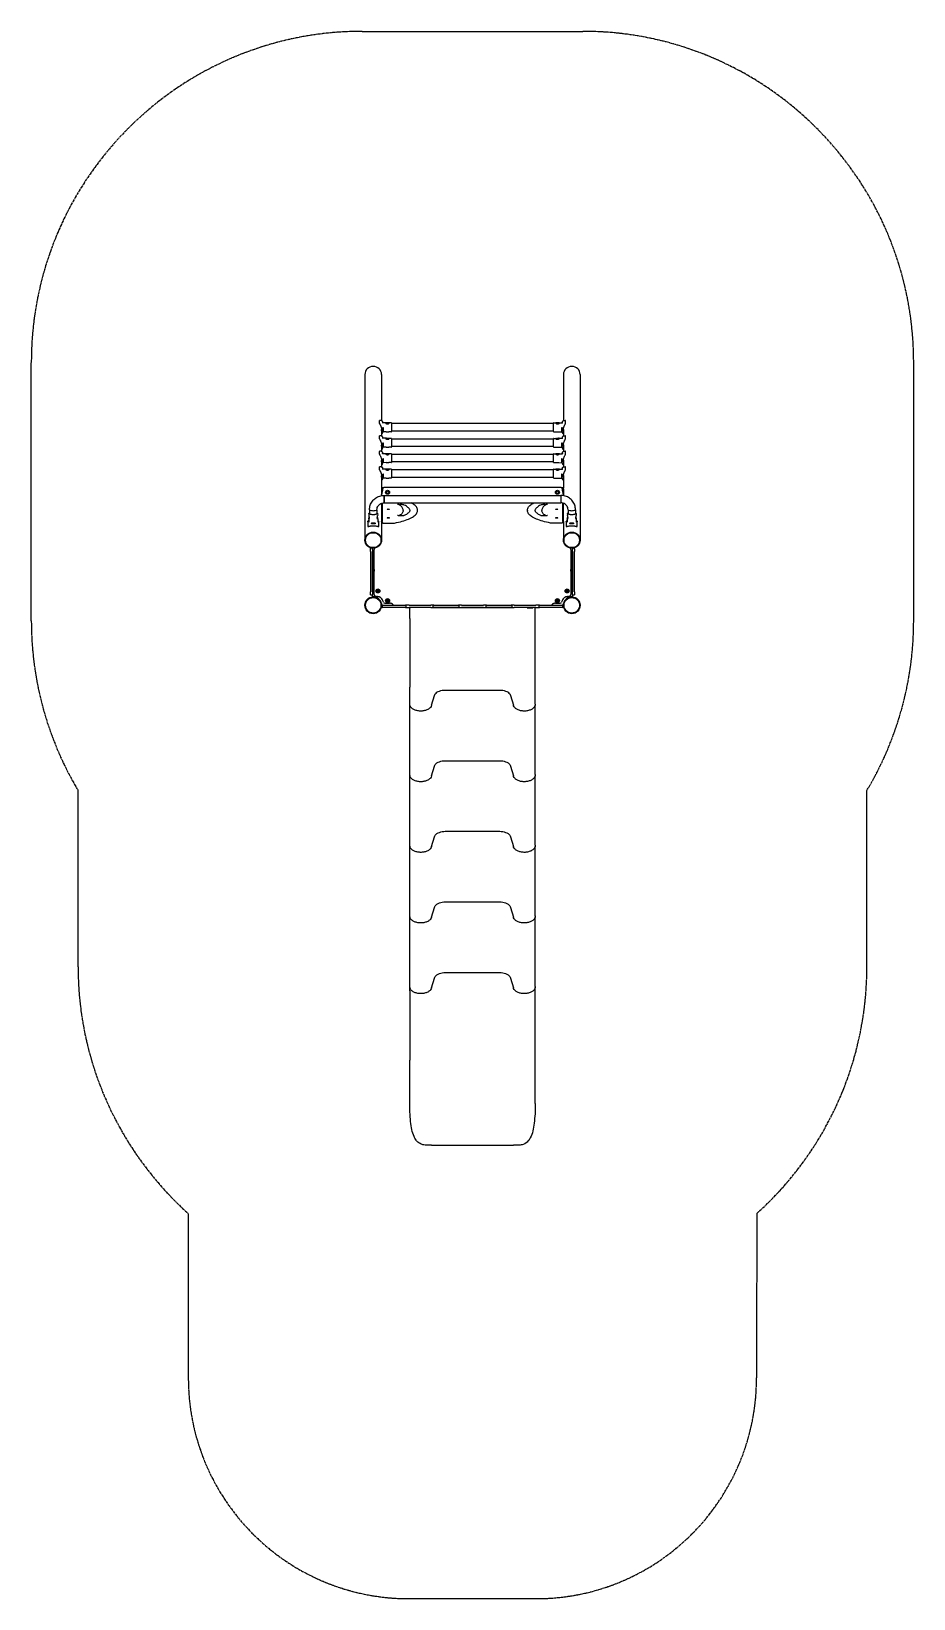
# Model space of a CAD drawing. Header units: millimetres. Extents: x 6368 to 10368, y 0 to 7100.
import ezdxf

# ---------------------------------------------------------------- set-up
doc = ezdxf.new("R2010")
doc.units = ezdxf.units.MM
doc.linetypes.add('AM_ISO08W050', pattern=[18, 12, -1.5, 3, -1.5])
doc.layers.add('AM_4', color=3, linetype='Continuous', lineweight=25)
doc.layers.add('AM_7', color=4, linetype='AM_ISO08W050', lineweight=25)

msp = doc.modelspace()

# ---------------------------------------------------------------- linework, layer by layer
at = {"layer": 'AM_4'}
for p, q in [((7880.1, 5545.6), (7880.1, 4795.1)), ((7956.2, 5545.6), (7956.2, 5337.2)), ((8780, 5545.6), (8780, 5337.2)), ((8856.2, 5545.6), (8856.2, 4795.1)), ((7947.1, 5323.9), (7947.1, 5336.8)), ((7954.3, 5337.7), (7947.8, 5337.7)), ((7976.2, 5326.4), (7960.4, 5326.6)), ((7999.6, 5326.2), (7989, 5326.3)), ((8000.6, 5325.2), (8000.6, 5287.2)), ((8735.6, 5287.2), (8735.6, 5325.2)), ((8736.6, 5326.2), (8747.2, 5326.3)), ((8760, 5326.4), (8775.8, 5326.6)), ((8781.9, 5337.7), (8788.4, 5337.7)), ((8789.2, 5323.9), (8789.2, 5336.8)), ((7947.1, 5254), (7947.1, 5267)), ((7954.3, 5267.8), (7947.8, 5267.8)), ((7956.2, 5297.1), (7956.2, 5267.3)), ((7976.2, 5256.6), (7960.4, 5256.7)), ((7976.2, 5286), (7962.2, 5285.9)), ((7963.6, 5305.4), (7962.4, 5305.4)), ((7963.6, 5288.9), (7962.8, 5288.9)), ((7963.1, 5294.1), (7963.1, 5295)), ((7963.6, 5305.4), (7963.6, 5288.9)), ((7980.2, 5323.1), (7978.9, 5323.1)), ((7986.3, 5323.1), (7985, 5323.1)), ((7999.6, 5286.2), (7989, 5286.1)), ((7999.6, 5256.3), (7989, 5256.4)), ((8735.6, 5323.1), (8000.6, 5323.1)), ((8735.6, 5289.4), (8000.6, 5289.4)), ((8000.6, 5255.3), (8000.6, 5217.3)), ((8735.6, 5217.3), (8735.6, 5255.3)), ((8736.6, 5286.2), (8747.2, 5286.1)), ((8736.6, 5256.3), (8747.2, 5256.4)), ((8751.2, 5323.1), (8749.9, 5323.1)), ((8757.3, 5323.1), (8756, 5323.1)), ((8760, 5286), (8774, 5285.9)), ((8760, 5256.6), (8775.8, 5256.7)), ((8772.6, 5288.9), (8772.6, 5305.4)), ((8772.6, 5305.4), (8773.8, 5305.4)), ((8772.6, 5288.9), (8773.4, 5288.9)), ((8773.1, 5294.1), (8773.1, 5295)), ((8780, 5297.1), (8780, 5267.3)), ((8781.9, 5267.8), (8788.4, 5267.8)), ((8789.2, 5254), (8789.2, 5267)), ((7947.1, 5184.1), (7947.1, 5197.1)), ((7954.3, 5197.9), (7947.8, 5197.9)), ((7956.2, 5227.3), (7956.2, 5197.5)), ((7976.2, 5186.7), (7960.4, 5186.8)), ((7976.2, 5216.1), (7962.2, 5216)), ((7963.6, 5235.5), (7962.4, 5235.5)), ((7963.6, 5219), (7962.8, 5219)), ((7963.1, 5224.2), (7963.1, 5225.1)), ((7963.6, 5235.5), (7963.6, 5219)), ((7980.2, 5253.2), (7978.9, 5253.2)), ((7980.2, 5183.3), (7978.9, 5183.3)), ((7986.3, 5253.2), (7985, 5253.2)), ((7986.3, 5183.3), (7985, 5183.3)), ((7999.6, 5216.3), (7989, 5216.2)), ((7999.6, 5186.5), (7989, 5186.6)), ((8735.6, 5253.2), (8000.6, 5253.2)), ((8735.6, 5219.5), (8000.6, 5219.5)), ((8000.6, 5185.5), (8000.6, 5147.5)), ((8735.6, 5183.3), (8000.6, 5183.3)), ((8735.6, 5147.5), (8735.6, 5185.5)), ((8736.6, 5216.3), (8747.2, 5216.2)), ((8736.6, 5186.5), (8747.2, 5186.6)), ((8751.2, 5253.2), (8749.9, 5253.2)), ((8751.2, 5183.3), (8749.9, 5183.3)), ((8757.3, 5253.2), (8756, 5253.2)), ((8757.3, 5183.3), (8756, 5183.3)), ((8760, 5216.1), (8774, 5216)), ((8760, 5186.7), (8775.8, 5186.8)), ((8772.6, 5219), (8772.6, 5235.5)), ((8772.6, 5235.5), (8773.8, 5235.5)), ((8772.6, 5219), (8773.4, 5219)), ((8773.1, 5224.2), (8773.1, 5225.1)), ((8780, 5227.3), (8780, 5197.5)), ((8781.9, 5197.9), (8788.4, 5197.9)), ((8789.2, 5184.1), (8789.2, 5197.1)), ((7947.1, 5114.3), (7947.1, 5127.2)), ((7954.3, 5128), (7947.8, 5128)), ((7956.2, 5157.4), (7956.2, 5127.6)), ((7976.2, 5116.8), (7960.4, 5116.9)), ((7976.2, 5146.2), (7962.2, 5146.1)), ((7963.6, 5165.7), (7962.4, 5165.7)), ((7963.6, 5149.2), (7962.8, 5149.2)), ((7963.1, 5154.3), (7963.1, 5155.3)), ((7963.6, 5165.7), (7963.6, 5149.2)), ((7980.2, 5113.4), (7978.9, 5113.4)), ((7986.3, 5113.4), (7985, 5113.4)), ((7999.6, 5146.5), (7989, 5146.4)), ((7999.6, 5116.6), (7989, 5116.7)), ((8735.6, 5149.6), (8000.6, 5149.6)), ((8000.6, 5115.6), (8000.6, 5077.6)), ((8735.6, 5113.4), (8000.6, 5113.4)), ((8735.6, 5077.6), (8735.6, 5115.6)), ((8736.6, 5146.5), (8747.2, 5146.4)), ((8736.6, 5116.6), (8747.2, 5116.7)), ((8751.2, 5113.4), (8749.9, 5113.4)), ((8757.3, 5113.4), (8756, 5113.4)), ((8760, 5146.2), (8774, 5146.1)), ((8760, 5116.8), (8775.8, 5116.9)), ((8772.6, 5149.2), (8772.6, 5165.7)), ((8772.6, 5165.7), (8773.8, 5165.7)), ((8772.6, 5149.2), (8773.4, 5149.2)), ((8773.1, 5154.3), (8773.1, 5155.3)), ((8780, 5157.4), (8780, 5127.6)), ((8781.9, 5128), (8788.4, 5128)), ((8789.2, 5114.3), (8789.2, 5127.2)), ((7956.2, 5087.5), (7956.2, 5032.9)), ((7976.2, 5076.4), (7962.2, 5076.2)), ((7963.6, 5095.8), (7962.4, 5095.8)), ((7963.6, 5079.3), (7962.8, 5079.3)), ((7963.1, 5084.4), (7963.1, 5085.4)), ((7963.6, 5095.8), (7963.6, 5079.3)), ((7999.6, 5076.6), (7989, 5076.5)), ((8735.6, 5079.7), (8000.6, 5079.7)), ((8736.6, 5076.6), (8747.2, 5076.5)), ((8760, 5076.4), (8774, 5076.2)), ((8772.6, 5079.3), (8772.6, 5095.8)), ((8772.6, 5095.8), (8773.8, 5095.8)), ((8772.6, 5079.3), (8773.4, 5079.3)), ((8773.1, 5084.4), (8773.1, 5085.4)), ((8780, 5087.5), (8780, 5032.9)), ((7956.2, 5032.9), (7956.2, 5027.9)), ((7964.3, 5032.9), (7956.2, 5032.9)), ((7956.2, 5027.9), (7956.2, 4997.2)), ((7956.2, 5027.9), (7961.5, 5027.9)), ((7956.5, 5020.9), (7961.5, 5025.9)), ((8770.7, 5033.1), (7965.5, 5033.1)), ((7968.1, 4998.2), (7968.1, 4964.5)), ((7968.1, 4998.2), (8768.1, 4998.2)), ((7968.1, 4964.5), (7968.1, 4998.2)), ((8768.1, 4998.2), (8768.1, 4964.5)), ((8768.1, 4998.2), (8768.1, 4964.5)), ((8780, 5032.9), (8771.9, 5032.9)), ((8774.7, 5027.9), (8780, 5027.9)), ((8774.7, 5025.9), (8779.7, 5020.9)), ((8780, 5027.9), (8780, 5032.9)), ((8780, 5027.9), (8780, 4997.2)), ((7898.1, 4915.2), (7898, 4906.7)), ((7901.3, 4933.1), (7901.3, 4914.9)), ((7935, 4933.1), (7935, 4914.9)), ((7938.1, 4915.2), (7938.2, 4906.7)), ((7956.2, 4962.4), (7956.2, 4880.3)), ((7959.2, 4963.3), (7959.2, 4879)), ((7968.1, 4964.5), (8768.1, 4964.5)), ((8054.2, 4929.4), (8054.2, 4931.4)), ((8119.2, 4929.4), (8119.2, 4931.4)), ((8617.1, 4931.4), (8617.1, 4929.4)), ((8682.1, 4931.4), (8682.1, 4929.4)), ((8777.1, 4879), (8777.1, 4963.3)), ((8780, 4880.3), (8780, 4962.4)), ((8798.1, 4915.2), (8798, 4906.7)), ((8801.3, 4933.1), (8801.3, 4914.9)), ((8835, 4933.1), (8835, 4914.9)), ((8838.1, 4915.2), (8838.2, 4906.7)), ((7893.1, 4877.5), (7893.1, 4864.6)), ((7893.1, 4864.6), (7893.1, 4858)), ((7897.9, 4890.8), (7897.7, 4877)), ((7909.9, 4871.4), (7909.9, 4870.1)), ((7926.4, 4871.4), (7926.4, 4870.1)), ((7938.3, 4890.8), (7938.5, 4877)), ((7943.1, 4864.6), (7943.1, 4877.5)), ((7943.1, 4858), (7943.1, 4864.6)), ((7956.2, 4880.3), (7959.2, 4880.3)), ((7956.2, 4877.9), (7956.2, 4880.3)), ((7956.2, 4877.9), (7956.2, 4795.1)), ((7959.4, 4875.5), (7956.2, 4875.5)), ((7959.2, 4877), (7959.2, 4879)), ((7969.2, 4871.5), (8000.8, 4871.5)), ((8767.1, 4871.5), (8735.4, 4871.5)), ((8780, 4875.5), (8776.8, 4875.5)), ((8777.1, 4880.3), (8780, 4880.3)), ((8777.1, 4879), (8777.1, 4877)), ((8780, 4880.3), (8780, 4877.9)), ((8780, 4877.9), (8780, 4795.1)), ((8793.1, 4877.5), (8793.1, 4864.6)), ((8793.1, 4864.6), (8793.1, 4858)), ((8797.9, 4890.8), (8797.7, 4877)), ((8809.9, 4871.4), (8809.9, 4870.1)), ((8826.4, 4871.4), (8826.4, 4870.1)), ((8838.3, 4890.8), (8838.5, 4877)), ((8843.1, 4864.6), (8843.1, 4877.5)), ((8843.1, 4858), (8843.1, 4864.6)), ((7906.1, 4756.3), (7906.1, 4760.2)), ((7914.1, 4753), (7914.1, 4758.5)), ((7922.1, 4758.5), (7922.1, 4753)), ((8814.1, 4753), (8814.1, 4758.5)), ((8822.1, 4758.5), (8822.1, 4753)), ((8830.1, 4756.3), (8830.1, 4760.2)), ((7906.1, 4744.5), (7906.1, 4756.3)), ((7906.1, 4744.5), (7906.1, 4560.9)), ((7914.1, 4753), (7914.1, 4750.2)), ((7914.1, 4750.2), (7914.1, 4744.5)), ((7914.1, 4750.2), (7914.1, 4744.5)), ((7914.1, 4744.5), (7914.1, 4662.3)), ((7914.1, 4560.9), (7914.1, 4744.5)), ((7922.1, 4750.2), (7922.1, 4753)), ((7922.1, 4744.5), (7922.1, 4750.2)), ((7922.1, 4662.3), (7922.1, 4744.5)), ((8814.1, 4753), (8814.1, 4750.2)), ((8814.1, 4750.2), (8814.1, 4744.5)), ((8814.1, 4744.5), (8814.1, 4662.3)), ((8822.1, 4750.2), (8822.1, 4753)), ((8822.1, 4744.5), (8822.1, 4750.2)), ((8822.1, 4744.5), (8822.1, 4750.2)), ((8822.1, 4662.3), (8822.1, 4744.5)), ((8822.1, 4744.5), (8822.1, 4560.9)), ((8830.1, 4756.3), (8830.1, 4744.5)), ((8830.1, 4560.9), (8830.1, 4744.5)), ((7914.1, 4659.1), (7922.1, 4659.1)), ((7922.1, 4657.1), (7914.1, 4657.1)), ((7914.1, 4654.2), (7914.1, 4560.9)), ((7918.1, 4659.1), (7918.1, 4657.1)), ((7922.1, 4662.3), (7922.1, 4659.1)), ((7922.1, 4657.1), (7922.1, 4654.2)), ((7922.1, 4560.9), (7922.1, 4654.2)), ((8814.1, 4659.1), (8814.1, 4662.3)), ((8814.1, 4659.1), (8822.1, 4659.1)), ((8822.1, 4657.1), (8814.1, 4657.1)), ((8814.1, 4654.2), (8814.1, 4657.1)), ((8814.1, 4654.2), (8814.1, 4560.9)), ((8818.1, 4657.1), (8818.1, 4659.1)), ((8822.1, 4560.9), (8822.1, 4654.2)), ((7906.1, 4548.1), (7906.1, 4560.9)), ((7906.1, 4548.1), (7914.1, 4548.1)), ((7914.1, 4560.9), (7914.1, 4550.9)), ((7914.1, 4560.9), (7914.1, 4550.9)), ((7914.1, 4550.9), (7914.1, 4548.3)), ((7914.1, 4538.1), (7914.1, 4548.3)), ((7922.1, 4550.9), (7922.1, 4560.9)), ((7922.1, 4548.3), (7922.1, 4550.9)), ((7922.1, 4548.3), (7922.1, 4538.1)), ((8814.1, 4560.9), (8814.1, 4550.9)), ((8814.1, 4550.9), (8814.1, 4548.3)), ((8814.1, 4538.1), (8814.1, 4548.3)), ((8822.1, 4550.9), (8822.1, 4560.9)), ((8822.1, 4550.9), (8822.1, 4560.9)), ((8822.1, 4548.3), (8822.1, 4550.9)), ((8822.1, 4548.3), (8822.1, 4538.1)), ((8822.1, 4548.1), (8830.1, 4548.1)), ((8830.1, 4560.9), (8830.1, 4548.1)), ((7922.1, 4538.1), (7914.1, 4538.1)), ((7933.5, 4535.1), (7934.5, 4537.3)), ((7956.4, 4500.1), (7962.1, 4500.1)), ((7958.1, 4496.1), (7958.1, 4494.1)), ((7962.1, 4500.1), (7966.8, 4500.1)), ((7966.8, 4490.1), (7962.1, 4490.1)), ((7966.8, 4500.1), (8057.1, 4500.1)), ((8057.1, 4490.1), (7966.8, 4490.1)), ((7970.7, 4510.1), (7991.1, 4510.1)), ((7996.1, 4510.1), (7991.1, 4510.1)), ((8004.6, 4505.1), (8004.6, 4505.1)), ((8004.8, 4505.1), (8005.1, 4505.1)), ((8007.1, 4503.1), (8007.1, 4500.1)), ((8057.1, 4500.1), (8064.1, 4500.1)), ((8064.1, 4490.1), (8057.1, 4490.1)), ((8080.4, 4500.1), (8064.1, 4500.1)), ((8064.1, 4490.1), (8080.4, 4490.1)), ((8068.1, 4494.1), (8068.1, 4496.1)), ((8080.4, 4500.1), (8179.6, 4500.1)), ((8179.6, 4490.1), (8080.4, 4490.1)), ((8083.5, 4440.1), (8083.5, 4487.1)), ((8179.8, 4490.1), (8086.5, 4490.1)), ((8192.1, 4500.1), (8179.6, 4500.1)), ((8179.6, 4490.1), (8192.1, 4490.1)), ((8179.8, 4490.1), (8192.6, 4490.1)), ((8188.1, 4496.1), (8188.1, 4494.1)), ((8192.1, 4500.1), (8197.5, 4500.1)), ((8197.5, 4490.1), (8192.1, 4490.1)), ((8192.6, 4490.1), (8244.8, 4490.1)), ((8197.5, 4500.1), (8297.9, 4500.1)), ((8297.9, 4490.1), (8197.5, 4490.1)), ((8244.8, 4490.1), (8491.4, 4490.1)), ((8297.9, 4500.1), (8304.1, 4500.1)), ((8304.1, 4490.1), (8297.9, 4490.1)), ((8318.5, 4500.1), (8304.1, 4500.1)), ((8304.1, 4490.1), (8318.5, 4490.1)), ((8308.1, 4494.1), (8308.1, 4496.1)), ((8318.5, 4500.1), (8417.7, 4500.1)), ((8417.7, 4490.1), (8318.5, 4490.1)), ((8432.1, 4500.1), (8417.7, 4500.1)), ((8417.7, 4490.1), (8432.1, 4490.1)), ((8428.1, 4496.1), (8428.1, 4494.1)), ((8432.1, 4500.1), (8438.3, 4500.1)), ((8438.3, 4490.1), (8432.1, 4490.1)), ((8438.3, 4500.1), (8538.7, 4500.1)), ((8538.7, 4490.1), (8438.3, 4490.1)), ((8491.4, 4490.1), (8543.6, 4490.1)), ((8538.7, 4500.1), (8544.1, 4500.1)), ((8544.1, 4490.1), (8538.7, 4490.1)), ((8543.6, 4490.1), (8556.4, 4490.1)), ((8556.6, 4500.1), (8544.1, 4500.1)), ((8544.1, 4490.1), (8556.6, 4490.1)), ((8548.1, 4494.1), (8548.1, 4496.1)), ((8649.7, 4490.1), (8556.4, 4490.1)), ((8556.6, 4500.1), (8655.8, 4500.1)), ((8655.8, 4490.1), (8556.6, 4490.1)), ((8641.1, 4487.1), (8616.1, 4487.1)), ((8641.1, 4487.1), (8641.1, 4490.1)), ((8652.7, 4440.1), (8652.7, 4487.1)), ((8672.1, 4500.1), (8655.8, 4500.1)), ((8655.8, 4490.1), (8672.1, 4490.1)), ((8668.1, 4496.1), (8668.1, 4494.1)), ((8672.1, 4500.1), (8679.1, 4500.1)), ((8679.1, 4490.1), (8672.1, 4490.1)), ((8679.1, 4500.1), (8769.4, 4500.1)), ((8769.4, 4490.1), (8679.1, 4490.1)), ((8729.1, 4500.1), (8729.1, 4503.1)), ((8731.1, 4505.1), (8731.4, 4505.1)), ((8731.6, 4505.1), (8731.6, 4505.1)), ((8745.1, 4510.1), (8740.1, 4510.1)), ((8745.1, 4510.1), (8765.5, 4510.1)), ((8769.4, 4500.1), (8774.1, 4500.1)), ((8774.1, 4490.1), (8769.4, 4490.1)), ((8779.9, 4500.1), (8774.1, 4500.1)), ((8778.1, 4494.1), (8778.1, 4496.1)), ((8779.7, 4529.3), (8779.7, 4529.3)), ((8801.7, 4537.3), (8802.7, 4535.1)), ((8822.1, 4538.1), (8814.1, 4538.1)), ((8083.5, 4440.1), (8083.5, 4129.2)), ((8652.7, 4129.2), (8652.7, 4440.1)), ((8083.5, 4052.7), (8083.5, 4129.2)), ((8652.7, 4052.7), (8652.7, 4129.2)), ((8083.5, 3732.8), (8083.5, 4048)), ((8182.7, 4046.9), (8195.4, 4091.4)), ((8244.8, 4116.2), (8491.4, 4116.2)), ((8540.8, 4091.4), (8553.5, 4046.9)), ((8652.7, 3732.8), (8652.7, 4048)), ((8182.7, 3726.9), (8195.4, 3771.5)), ((8244.8, 3796.2), (8491.4, 3796.2)), ((8540.8, 3771.5), (8553.5, 3726.9)), ((8083.5, 3412.8), (8083.5, 3728)), ((8652.7, 3412.8), (8652.7, 3728)), ((8182.7, 3406.9), (8195.4, 3451.5)), ((8244.8, 3476.3), (8491.4, 3476.3)), ((8540.8, 3451.5), (8553.5, 3406.9)), ((8083.5, 3092.8), (8083.5, 3408)), ((8652.7, 3092.8), (8652.7, 3408)), ((8182.7, 3086.9), (8195.4, 3131.5)), ((8244.8, 3156.3), (8491.4, 3156.3)), ((8540.8, 3131.5), (8553.5, 3086.9)), ((8083.5, 2772.8), (8083.5, 3088.1)), ((8652.7, 2772.8), (8652.7, 3088.1)), ((8182.7, 2766.9), (8195.4, 2811.5)), ((8244.8, 2836.3), (8491.4, 2836.3)), ((8540.8, 2811.5), (8553.5, 2766.9)), ((8083.5, 2753.7), (8083.5, 2768.1)), ((8083.5, 2753.7), (8083.5, 2439.3)), ((8652.7, 2753.7), (8652.7, 2768.1)), ((8652.7, 2439.3), (8652.7, 2753.7)), ((8083.5, 2243.3), (8083.5, 2439.3)), ((8652.7, 2243.3), (8652.7, 2439.3)), ((8181.6, 2054.3), (8157.7, 2054.3)), ((8181.6, 2054.3), (8554.6, 2054.3)), ((8578.5, 2054.3), (8554.6, 2054.3))]:
    msp.add_line(p, q, dxfattribs=at)
for centre, radius in [((7983.1, 5012.1), 9), ((7983.1, 5012.1), 5), ((8753.1, 5012.1), 9), ((8753.1, 5012.1), 5), ((7939.1, 4565.1), 9), ((7939.1, 4565.1), 5), ((7939.1, 4565.1), 4.2), ((8797.1, 4565.1), 9), ((8797.1, 4565.1), 5), ((8797.1, 4565.1), 4.2), ((7918.1, 4500.1), 38), ((7918.1, 4500.1), 35), ((7983.1, 4521.1), 9), ((7983.1, 4521.1), 5), ((7983.1, 4521.1), 4.2), ((8753.1, 4521.1), 9), ((8753.1, 4521.1), 5), ((8753.1, 4521.1), 4.2), ((8818.1, 4500.1), 38.1), ((8818.1, 4500.1), 35.1)]:
    msp.add_circle(centre, radius, dxfattribs=at)
for centre, radius, start, end in [((7999.6, 5325.2), 1, 0, 89.5), ((8736.6, 5325.2), 1, 90.5, 180), ((7999.6, 5287.2), 1, 270.5, 0), ((7999.6, 5255.3), 1, 0, 89.5), ((8736.6, 5287.2), 1, 180, 269.5), ((8736.6, 5255.3), 1, 90.5, 180), ((7999.6, 5217.3), 1, 270.5, 0), ((7999.6, 5185.5), 1, 0, 89.5), ((8736.6, 5217.3), 1, 180, 269.5), ((8736.6, 5185.5), 1, 90.5, 180), ((7999.6, 5147.5), 1, 270.5, 0), ((7999.6, 5115.6), 1, 0, 89.5), ((8736.6, 5147.5), 1, 180, 269.5), ((8736.6, 5115.6), 1, 90.5, 180), ((7999.6, 5077.6), 1, 270.5, 0), ((8736.6, 5077.6), 1, 180, 269.5), ((7901.5, 5025.8), 60, 335.50727, 2.98064), ((7916.7, 5024.7), 40, 350.2544, 354.53161), ((7965.5, 5029.1), 4, 90, 182.98064), ((8770.7, 5029.1), 4, 357.01936, 90), ((8834.7, 5025.8), 60, 177.01936, 204.49273), ((8819.5, 5024.7), 40, 185.46839, 189.7456), ((7918.1, 4500.1), 38.3, 66.26575, 84.13826), ((7918.1, 4500.1), 42.5, 65.89619, 84.59946), ((7940.9, 4534.5), 7, 143.96758, 156.26575), ((7936.8, 4537.4), 2, 63.65069, 143.96758), ((7918.1, 4500.1), 42.5, 63.0498, 63.05004), ((7918.1, 4500.1), 42.5, 62.91363, 62.91368), ((7918.1, 4500.1), 38.3, 0, 41.53841), ((7918.1, 4500.1), 48.3, 17.92021, 43.44318), ((7962.1, 4496.1), 4, 90, 180), ((7962.1, 4494.1), 4, 180, 270), ((7970.7, 4517.1), 7, 197.92021, 270), ((8005.1, 4503.1), 2, 0, 90), ((8064.1, 4496.1), 4, 0, 90), ((8064.1, 4494.1), 4, 270, 0), ((8086.5, 4487.1), 3, 90, 180), ((8192.1, 4496.1), 4, 90, 180), ((8192.1, 4494.1), 4, 180, 270), ((8304.1, 4496.1), 4, 0, 90), ((8304.1, 4494.1), 4, 270, 0), ((8432.1, 4496.1), 4, 90, 180), ((8432.1, 4494.1), 4, 180, 270), ((8544.1, 4496.1), 4, 0, 90), ((8544.1, 4494.1), 4, 270, 0), ((8649.7, 4487.1), 3, 0, 90), ((8672.1, 4496.1), 4, 90, 180), ((8672.1, 4494.1), 4, 180, 270), ((8731.1, 4503.1), 2, 90, 180), ((8765.5, 4517.1), 7, 270, 342.07979), ((8818.1, 4500.1), 48.3, 136.55682, 162.07979), ((8774.1, 4496.1), 4, 0, 90), ((8774.1, 4494.1), 4, 270, 0), ((8818.1, 4500.1), 38.3, 138.46159, 180), ((8799.4, 4537.4), 2, 36.03242, 116.34931), ((8818.1, 4500.1), 42.5, 95.40054, 114.10381), ((8795.3, 4534.5), 7, 23.73425, 36.03242), ((8818.1, 4500.1), 38.2, 95.86174, 113.73425)]:
    msp.add_arc(centre, radius, start, end, dxfattribs=at)
for centre, major_axis, ratio, start_param, end_param in [((7918.1, 5545.6), (-38, 0), 0.965926, 3.141593, 6.283185), ((8818.1, 5545.6), (-38, 0), 0.965926, 3.141593, 6.283185), ((7982.6, 5323.6), (8.25, 0), 0.258819, 0.420934, 2.695719), ((8753.6, 5323.6), (-8.25, 0), 0.258819, 3.587467, 5.862251), ((7982.6, 5253.7), (8.25, 0), 0.258819, 0.420934, 2.695719), ((8753.6, 5253.7), (-8.25, 0), 0.258819, 3.587467, 5.862251), ((7982.6, 5183.8), (8.25, 0), 0.258819, 0.420934, 2.695719), ((8753.6, 5183.8), (-8.25, 0), 0.258819, 3.587467, 5.862251), ((7982.6, 5114), (8.25, 0), 0.258819, 0.420934, 2.695719), ((8753.6, 5114), (-8.25, 0), 0.258819, 3.587467, 5.862251), ((7918.1, 4933.1), (-16.9, 0), 0.258819, 0, 3.141593), ((7918.1, 4933.1), (-16.9, 0), 0.258819, 0, 3.141593), ((8818.1, 4933.1), (-16.9, 0), 0.258819, 0, 3.141593), ((8818.1, 4933.1), (-16.9, 0), 0.258819, 0, 3.141593)]:
    msp.add_ellipse(centre, major_axis=major_axis, ratio=ratio, start_param=start_param, end_param=end_param, dxfattribs=at)
for centre, major_axis, ratio in [((7982.6, 5323.6), (-4.2, 0), 0.258819), ((7982.6, 5253.7), (-4.2, 0), 0.258819), ((8753.6, 5323.6), (4.2, 0), 0.258819), ((8753.6, 5253.7), (4.2, 0), 0.258819), ((7982.6, 5183.8), (-4.2, 0), 0.258819), ((8753.6, 5183.8), (4.2, 0), 0.258819), ((7982.6, 5114), (-4.2, 0), 0.258819), ((8753.6, 5114), (4.2, 0), 0.258819), ((7986.2, 4935.2), (5, 0), 0.258819), ((8750.1, 4935.2), (-5, 0), 0.258819), ((7918.1, 4795.1), (-38, 0), 0.965926), ((7918.1, 4795.1), (35, 0), 0.965926), ((7918.1, 4871.4), (8.25, 0), 0.258819), ((7918.1, 4871.4), (-4.2, 0), 0.258819), ((7986.2, 4896.4), (5, 0), 0.258819), ((8750.1, 4896.4), (-5, 0), 0.258819), ((8818.1, 4795.1), (-38, 0), 0.965926), ((8818.1, 4795.1), (35, 0), 0.965926), ((8818.1, 4871.4), (8.25, 0), 0.258819), ((8818.1, 4871.4), (-4.2, 0), 0.258819)]:
    msp.add_ellipse(centre, major_axis=major_axis, ratio=ratio, dxfattribs=at)
for points, knots in [([(7947.8, 5337.7), (7947.7, 5337.7), (7947.6, 5337.7), (7947.2, 5337.5), (7947.1, 5337.3), (7947.1, 5336.8)], [7.184949, 7.184949, 7.184949, 7.184949, 7.3390813, 7.3390813, 7.830957, 7.830957, 7.830957, 7.830957]), ([(7954.3, 5337.7), (7954.8, 5337.7), (7955.2, 5337.6), (7956, 5337.3), (7956.3, 5337.1), (7957.5, 5336.3), (7958.1, 5335.6), (7959.4, 5333.8), (7960.1, 5332.7), (7961.2, 5330.1), (7961.7, 5328.5), (7962.2, 5326.7), (7962.2, 5326.7), (7962.2, 5326.6)], [0.578254, 0.578254, 0.578254, 0.578254, 0.708785, 0.708785, 0.915695, 0.915695, 1.468682, 1.468682, 2.057791, 2.057791, 2.646901, 2.646901, 2.680159, 2.680159, 2.680159, 2.680159]), ([(7960.4, 5326.6), (7960.1, 5326.6), (7959.9, 5326.6), (7959.5, 5326.8), (7959.4, 5326.8), (7959.3, 5326.9), (7959.3, 5326.9), (7959.3, 5326.9)], [0.5130993, 0.5130993, 0.5130993, 0.5130993, 0.6153651, 0.6153651, 0.7366116, 0.7366116, 0.8468284, 0.8468284, 0.8468284, 0.8468284]), ([(7982.6, 5321.9), (7981.6, 5321.9), (7980.5, 5322), (7978.4, 5322.6), (7977.5, 5323), (7976, 5323.8), (7975.4, 5324.3), (7974.6, 5325.1), (7974.4, 5325.5), (7974.4, 5326), (7974.6, 5326.2), (7975.4, 5326.4), (7976, 5326.5), (7977.5, 5326.4), (7978.4, 5326.3), (7980.5, 5326.2), (7981.6, 5326.1), (7983.7, 5326.1), (7984.8, 5326.1), (7986.8, 5326.2), (7987.7, 5326.3), (7989.2, 5326.3), (7989.8, 5326.3), (7990.6, 5326.1), (7990.9, 5325.9), (7990.9, 5325.4), (7990.6, 5325), (7989.8, 5324.2), (7989.2, 5323.7), (7987.7, 5322.9), (7986.8, 5322.5), (7984.8, 5322), (7983.7, 5321.8), (7982.6, 5321.9)], [0, 0, 0, 0, 0.316049, 0.316049, 0.632098, 0.632098, 0.947679, 0.947679, 1.26326, 1.26326, 1.578842, 1.578842, 1.894423, 1.894423, 2.210472, 2.210472, 2.526521, 2.526521, 2.840353, 2.840353, 3.154184, 3.154184, 3.468043, 3.468043, 3.781903, 3.781903, 4.095762, 4.095762, 4.409621, 4.409621, 4.723453, 4.723453, 5.037284, 5.037284, 5.037284, 5.037284]), ([(8753.6, 5321.9), (8752.5, 5321.8), (8751.4, 5322), (8749.4, 5322.5), (8748.5, 5322.9), (8747, 5323.7), (8746.4, 5324.2), (8745.6, 5325), (8745.4, 5325.4), (8745.4, 5325.9), (8745.6, 5326.1), (8746.4, 5326.3), (8747, 5326.3), (8748.5, 5326.3), (8749.4, 5326.2), (8751.4, 5326.1), (8752.5, 5326.1), (8754.6, 5326.1), (8755.7, 5326.2), (8757.8, 5326.3), (8758.7, 5326.4), (8760.2, 5326.5), (8760.8, 5326.4), (8761.6, 5326.2), (8761.9, 5326), (8761.9, 5325.5), (8761.6, 5325.1), (8760.8, 5324.3), (8760.2, 5323.8), (8758.7, 5323), (8757.8, 5322.6), (8755.7, 5322), (8754.6, 5321.9), (8753.6, 5321.9)], [0, 0, 0, 0, 0.313832, 0.313832, 0.627663, 0.627663, 0.941523, 0.941523, 1.255382, 1.255382, 1.569241, 1.569241, 1.8831, 1.8831, 2.196932, 2.196932, 2.510763, 2.510763, 2.826813, 2.826813, 3.142862, 3.142862, 3.458443, 3.458443, 3.774024, 3.774024, 4.089605, 4.089605, 4.405186, 4.405186, 4.721235, 4.721235, 5.037284, 5.037284, 5.037284, 5.037284]), ([(8774, 5326.6), (8774.2, 5327.5), (8774.5, 5328.4), (8775.3, 5330.8), (8775.9, 5332.1), (8777.1, 5334.4), (8777.8, 5335.3), (8778.9, 5336.4), (8779.3, 5336.8), (8780, 5337.2), (8780.3, 5337.3), (8781, 5337.6), (8781.4, 5337.7), (8781.9, 5337.7)], [4.36749, 4.36749, 4.36749, 4.36749, 4.702012, 4.702012, 5.291119, 5.291119, 5.880225, 5.880225, 6.174778, 6.174778, 6.322055, 6.322055, 6.469332, 6.469332, 6.469332, 6.469332]), ([(8776.9, 5326.9), (8776.9, 5326.9), (8776.9, 5326.9), (8776.9, 5326.9), (8776.9, 5326.9), (8776.7, 5326.8), (8776.5, 5326.6), (8776, 5326.6), (8775.9, 5326.6), (8775.8, 5326.6)], [5.3853474, 5.3853474, 5.3853474, 5.3853474, 5.3991794, 5.3991794, 5.5234046, 5.5234046, 5.6863353, 5.6863353, 5.7190946, 5.7190946, 5.7190946, 5.7190946]), ([(8789.2, 5336.8), (8789.2, 5337.3), (8789, 5337.5), (8788.6, 5337.7), (8788.5, 5337.7), (8788.4, 5337.7)], [7.830957, 7.830957, 7.830957, 7.830957, 8.3228326, 8.3228326, 8.4769649, 8.4769649, 8.4769649, 8.4769649]), ([(7947.1, 5323.9), (7947.1, 5323.5), (7947.2, 5322.9), (7947.7, 5321.4), (7948.1, 5320.5), (7949.1, 5318.5), (7949.7, 5317.3), (7950.9, 5314.9), (7951.5, 5313.6), (7952.6, 5310.9), (7953.2, 5309.5), (7954.2, 5306.4), (7954.7, 5304.8), (7955.5, 5301.5), (7955.8, 5299.8), (7956.2, 5296.5), (7956.4, 5294.8), (7956.4, 5293.3)], [15.661914, 15.661914, 15.661914, 15.661914, 16.15379, 16.15379, 16.645665, 16.645665, 17.137541, 17.137541, 17.629417, 17.629417, 18.116411, 18.116411, 18.603405, 18.603405, 19.090398, 19.090398, 19.577392, 19.577392, 19.577392, 19.577392]), ([(7947.8, 5267.8), (7947.7, 5267.8), (7947.6, 5267.8), (7947.2, 5267.7), (7947.1, 5267.4), (7947.1, 5267)], [7.184949, 7.184949, 7.184949, 7.184949, 7.3390813, 7.3390813, 7.830957, 7.830957, 7.830957, 7.830957]), ([(7954.3, 5267.8), (7954.8, 5267.8), (7955.2, 5267.7), (7956, 5267.5), (7956.3, 5267.3), (7957.5, 5266.5), (7958.1, 5265.8), (7959.4, 5264), (7960.1, 5262.8), (7961.2, 5260.2), (7961.7, 5258.7), (7962.2, 5256.9), (7962.2, 5256.8), (7962.2, 5256.7)], [0.578254, 0.578254, 0.578254, 0.578254, 0.708785, 0.708785, 0.915695, 0.915695, 1.468682, 1.468682, 2.057791, 2.057791, 2.646901, 2.646901, 2.680159, 2.680159, 2.680159, 2.680159]), ([(7956.2, 5293.8), (7956.2, 5293.8), (7956.2, 5293.8), (7956.2, 5294.2), (7956.2, 5294.6), (7956.2, 5295.3), (7956.3, 5295.5), (7956.3, 5295.7)], [0.1517229, 0.1517229, 0.1517229, 0.1517229, 0.1583459, 0.1583459, 0.3166918, 0.3166918, 0.3834186, 0.3834186, 0.3834186, 0.3834186]), ([(7956.3, 5294.7), (7956.3, 5294.7), (7956.3, 5294.6), (7956.3, 5294.2), (7956.3, 5293.8), (7956.2, 5293.3), (7956.2, 5293.1), (7956.2, 5293), (7956.2, 5293), (7956.2, 5293)], [2.0452307, 2.0452307, 2.0452307, 2.0452307, 2.0584914, 2.0584914, 2.2168365, 2.2168365, 2.3751824, 2.3751824, 2.3818054, 2.3818054, 2.3818054, 2.3818054]), ([(7956.3, 5294.3), (7956.3, 5293.7), (7956.3, 5293.2), (7956.2, 5292.4), (7956.2, 5292.1), (7956.2, 5291.8)], [3.4221109, 3.4221109, 3.4221109, 3.4221109, 3.5978534, 3.5978534, 3.7150935, 3.7150935, 3.7150935, 3.7150935]), ([(7956.2, 5275.2), (7956.3, 5275.3), (7956.5, 5275.4), (7957.5, 5276.1), (7958.1, 5276.8), (7959.4, 5278.6), (7960.1, 5279.7), (7961.2, 5282.4), (7961.7, 5283.9), (7962.6, 5287.3), (7962.9, 5289.2), (7963.1, 5292.1), (7963.1, 5293.1), (7963.1, 5294.1)], [0.817378, 0.817378, 0.817378, 0.817378, 0.915695, 0.915695, 1.468682, 1.468682, 2.057791, 2.057791, 2.646901, 2.646901, 3.23601, 3.23601, 3.5238, 3.5238, 3.5238, 3.5238]), ([(7960.4, 5256.7), (7960.1, 5256.7), (7959.9, 5256.8), (7959.5, 5256.9), (7959.4, 5256.9), (7959.3, 5257), (7959.3, 5257), (7959.3, 5257)], [0.5130993, 0.5130993, 0.5130993, 0.5130993, 0.6153651, 0.6153651, 0.7366116, 0.7366116, 0.8468284, 0.8468284, 0.8468284, 0.8468284]), ([(7963.1, 5295), (7963.1, 5296), (7963.1, 5297.2), (7962.9, 5299.3), (7962.8, 5300.4), (7962.6, 5302.2), (7962.5, 5303), (7962.4, 5304.4), (7962.3, 5304.9), (7962.3, 5305.1)], [3.738303, 3.738303, 3.738303, 3.738303, 4.049822, 4.049822, 4.361341, 4.361341, 4.672873, 4.672873, 4.984404, 4.984404, 4.984404, 4.984404]), ([(7982.6, 5252), (7981.6, 5252), (7980.5, 5252.1), (7978.4, 5252.7), (7977.5, 5253.1), (7976, 5253.9), (7975.4, 5254.4), (7974.6, 5255.2), (7974.4, 5255.6), (7974.4, 5256.2), (7974.6, 5256.4), (7975.4, 5256.6), (7976, 5256.6), (7977.5, 5256.5), (7978.4, 5256.4), (7980.5, 5256.3), (7981.6, 5256.2), (7983.7, 5256.2), (7984.8, 5256.3), (7986.8, 5256.4), (7987.7, 5256.4), (7989.2, 5256.5), (7989.8, 5256.4), (7990.6, 5256.2), (7990.9, 5256), (7990.9, 5255.5), (7990.6, 5255.1), (7989.8, 5254.3), (7989.2, 5253.8), (7987.7, 5253), (7986.8, 5252.6), (7984.8, 5252.1), (7983.7, 5252), (7982.6, 5252)], [0, 0, 0, 0, 0.316049, 0.316049, 0.632098, 0.632098, 0.947679, 0.947679, 1.26326, 1.26326, 1.578842, 1.578842, 1.894423, 1.894423, 2.210472, 2.210472, 2.526521, 2.526521, 2.840353, 2.840353, 3.154184, 3.154184, 3.468043, 3.468043, 3.781903, 3.781903, 4.095762, 4.095762, 4.409621, 4.409621, 4.723453, 4.723453, 5.037284, 5.037284, 5.037284, 5.037284]), ([(7976.2, 5286), (7976.4, 5286), (7976.6, 5286), (7977.5, 5286.1), (7978.4, 5286.1), (7980.5, 5286.3), (7981.6, 5286.3), (7982.6, 5286.3)], [4.3218645, 4.3218645, 4.3218645, 4.3218645, 4.4051862, 4.4051862, 4.7212352, 4.7212352, 5.0372843, 5.0372843, 5.0372843, 5.0372843]), ([(7986.5, 5323.2), (7986.5, 5323.2), (7986.5, 5323.2), (7986.3, 5323.3), (7985.9, 5323.4), (7985.2, 5323.4), (7984.7, 5323.5), (7983.7, 5323.5), (7983.1, 5323.5), (7982.1, 5323.5), (7981.5, 5323.5), (7980.5, 5323.5), (7980, 5323.4), (7979.3, 5323.4), (7978.9, 5323.3), (7978.7, 5323.2), (7978.7, 5323.2), (7978.7, 5323.2)], [0.7858608, 0.7858608, 0.7858608, 0.7858608, 0.7944825, 0.7944825, 0.953371, 0.953371, 1.1122795, 1.1122795, 1.271188, 1.271188, 1.4300964, 1.4300964, 1.5890049, 1.5890049, 1.7478934, 1.7478934, 1.7565151, 1.7565151, 1.7565151, 1.7565151]), ([(7979, 5323), (7979, 5323), (7979, 5323), (7979.5, 5323.1), (7980.1, 5323.1), (7981.3, 5323.1), (7982, 5323.1), (7983.2, 5323.1), (7983.9, 5323.1), (7985.1, 5323.1), (7985.7, 5323.1), (7986.2, 5323), (7986.2, 5323), (7986.2, 5323)], [1.1286552, 1.1286552, 1.1286552, 1.1286552, 1.1374363, 1.1374363, 1.3270449, 1.3270449, 1.5166536, 1.5166536, 1.7062623, 1.7062623, 1.895871, 1.895871, 1.904652, 1.904652, 1.904652, 1.904652]), ([(7982.6, 5286.3), (7983.7, 5286.3), (7984.8, 5286.3), (7986.8, 5286.2), (7987.7, 5286.1), (7988.6, 5286.1), (7988.8, 5286.1), (7989, 5286.1)], [0, 0, 0, 0, 0.3138317, 0.3138317, 0.6276635, 0.6276635, 0.7118286, 0.7118286, 0.7118286, 0.7118286]), ([(8753.6, 5252), (8752.5, 5252), (8751.4, 5252.1), (8749.4, 5252.6), (8748.5, 5253), (8747, 5253.8), (8746.4, 5254.3), (8745.6, 5255.1), (8745.4, 5255.5), (8745.4, 5256), (8745.6, 5256.2), (8746.4, 5256.4), (8747, 5256.5), (8748.5, 5256.4), (8749.4, 5256.4), (8751.4, 5256.3), (8752.5, 5256.2), (8754.6, 5256.2), (8755.7, 5256.3), (8757.8, 5256.4), (8758.7, 5256.5), (8760.2, 5256.6), (8760.8, 5256.6), (8761.6, 5256.4), (8761.9, 5256.2), (8761.9, 5255.6), (8761.6, 5255.2), (8760.8, 5254.4), (8760.2, 5253.9), (8758.7, 5253.1), (8757.8, 5252.7), (8755.7, 5252.1), (8754.6, 5252), (8753.6, 5252)], [0, 0, 0, 0, 0.313832, 0.313832, 0.627663, 0.627663, 0.941523, 0.941523, 1.255382, 1.255382, 1.569241, 1.569241, 1.8831, 1.8831, 2.196932, 2.196932, 2.510763, 2.510763, 2.826813, 2.826813, 3.142862, 3.142862, 3.458443, 3.458443, 3.774024, 3.774024, 4.089605, 4.089605, 4.405186, 4.405186, 4.721235, 4.721235, 5.037284, 5.037284, 5.037284, 5.037284]), ([(8747.2, 5286.1), (8747.4, 5286.1), (8747.6, 5286.1), (8748.5, 5286.1), (8749.4, 5286.2), (8751.4, 5286.3), (8752.5, 5286.3), (8753.6, 5286.3)], [4.3254557, 4.3254557, 4.3254557, 4.3254557, 4.4096208, 4.4096208, 4.7234525, 4.7234525, 5.0372843, 5.0372843, 5.0372843, 5.0372843]), ([(8757.5, 5323.2), (8757.5, 5323.2), (8757.5, 5323.2), (8757.3, 5323.3), (8756.9, 5323.4), (8756.2, 5323.4), (8755.7, 5323.5), (8754.7, 5323.5), (8754.1, 5323.5), (8753.1, 5323.5), (8752.5, 5323.5), (8751.5, 5323.5), (8751, 5323.4), (8750.3, 5323.4), (8749.9, 5323.3), (8749.7, 5323.2), (8749.7, 5323.2), (8749.7, 5323.2)], [0.7858608, 0.7858608, 0.7858608, 0.7858608, 0.7944825, 0.7944825, 0.953371, 0.953371, 1.1122795, 1.1122795, 1.271188, 1.271188, 1.4300964, 1.4300964, 1.5890049, 1.5890049, 1.7478934, 1.7478934, 1.7565151, 1.7565151, 1.7565151, 1.7565151]), ([(8750, 5323), (8750, 5323), (8750, 5323), (8750.5, 5323.1), (8751.1, 5323.1), (8752.3, 5323.1), (8753, 5323.1), (8754.2, 5323.1), (8754.9, 5323.1), (8756.1, 5323.1), (8756.7, 5323.1), (8757.2, 5323), (8757.2, 5323), (8757.2, 5323)], [1.1286552, 1.1286552, 1.1286552, 1.1286552, 1.1374363, 1.1374363, 1.3270449, 1.3270449, 1.5166536, 1.5166536, 1.7062623, 1.7062623, 1.895871, 1.895871, 1.904652, 1.904652, 1.904652, 1.904652]), ([(8753.6, 5286.3), (8754.6, 5286.3), (8755.7, 5286.3), (8757.8, 5286.1), (8758.7, 5286.1), (8759.6, 5286), (8759.8, 5286), (8760, 5286)], [0, 0, 0, 0, 0.316049, 0.316049, 0.6320981, 0.6320981, 0.7154197, 0.7154197, 0.7154197, 0.7154197]), ([(8773.8, 5305.4), (8773.8, 5305.4), (8773.9, 5305.3), (8773.9, 5304.9), (8773.8, 5304.4), (8773.7, 5303), (8773.6, 5302.2), (8773.4, 5300.4), (8773.3, 5299.3), (8773.1, 5297.2), (8773.1, 5296), (8773.1, 5295)], [2.283089, 2.283089, 2.283089, 2.283089, 2.492202, 2.492202, 2.803734, 2.803734, 3.115265, 3.115265, 3.426784, 3.426784, 3.738303, 3.738303, 3.738303, 3.738303]), ([(8773.1, 5294.1), (8773.1, 5292), (8773.3, 5290), (8773.8, 5286.3), (8774.2, 5284.6), (8775.3, 5281.6), (8775.9, 5280.3), (8777.1, 5278.1), (8777.8, 5277.1), (8778.9, 5276), (8779.3, 5275.7), (8779.9, 5275.3), (8779.9, 5275.3), (8780, 5275.2)], [3.5238, 3.5238, 3.5238, 3.5238, 4.112906, 4.112906, 4.702012, 4.702012, 5.291119, 5.291119, 5.880225, 5.880225, 6.174778, 6.174778, 6.230014, 6.230014, 6.230014, 6.230014]), ([(8774, 5256.7), (8774.2, 5257.6), (8774.5, 5258.6), (8775.3, 5260.9), (8775.9, 5262.3), (8777.1, 5264.5), (8777.8, 5265.4), (8778.9, 5266.5), (8779.3, 5266.9), (8780, 5267.3), (8780.3, 5267.5), (8781, 5267.7), (8781.4, 5267.8), (8781.9, 5267.8)], [4.36749, 4.36749, 4.36749, 4.36749, 4.702012, 4.702012, 5.291119, 5.291119, 5.880225, 5.880225, 6.174778, 6.174778, 6.322055, 6.322055, 6.469332, 6.469332, 6.469332, 6.469332]), ([(8776.9, 5257), (8776.9, 5257), (8776.9, 5257), (8776.9, 5257), (8776.9, 5257), (8776.7, 5256.9), (8776.5, 5256.8), (8776, 5256.7), (8775.9, 5256.7), (8775.8, 5256.7)], [5.3853474, 5.3853474, 5.3853474, 5.3853474, 5.3991794, 5.3991794, 5.5234046, 5.5234046, 5.6863353, 5.6863353, 5.7190946, 5.7190946, 5.7190946, 5.7190946]), ([(8779.9, 5293.3), (8779.9, 5294.8), (8780, 5296.5), (8780.4, 5299.8), (8780.7, 5301.5), (8781.5, 5304.8), (8782, 5306.4), (8783, 5309.5), (8783.6, 5310.9), (8784.7, 5313.6), (8785.3, 5314.9), (8786.5, 5317.3), (8787.1, 5318.5), (8788.1, 5320.5), (8788.5, 5321.4), (8789, 5322.9), (8789.2, 5323.5), (8789.2, 5323.9)], [11.746435, 11.746435, 11.746435, 11.746435, 12.233429, 12.233429, 12.720423, 12.720423, 13.207417, 13.207417, 13.694411, 13.694411, 14.186287, 14.186287, 14.678163, 14.678163, 15.170038, 15.170038, 15.661914, 15.661914, 15.661914, 15.661914]), ([(8779.9, 5295.7), (8779.9, 5295.5), (8780, 5295.3), (8780, 5294.6), (8780, 5294.2), (8780, 5293.8), (8780, 5293.8), (8780, 5293.8)], [0.8833456, 0.8833456, 0.8833456, 0.8833456, 0.9500723, 0.9500723, 1.1084182, 1.1084182, 1.1150413, 1.1150413, 1.1150413, 1.1150413]), ([(8780, 5293), (8780, 5293), (8780, 5293), (8780, 5293.1), (8780, 5293.3), (8779.9, 5293.8), (8779.9, 5294.2), (8779.9, 5294.6), (8779.9, 5294.7), (8779.9, 5294.7)], [1.418487, 1.418487, 1.418487, 1.418487, 1.4251101, 1.4251101, 1.583456, 1.583456, 1.7418011, 1.7418011, 1.7550618, 1.7550618, 1.7550618, 1.7550618]), ([(8780, 5291.8), (8780, 5292.1), (8780, 5292.4), (8779.9, 5293.2), (8779.9, 5293.7), (8779.9, 5294.3)], [2.9259879, 2.9259879, 2.9259879, 2.9259879, 3.0432281, 3.0432281, 3.2189706, 3.2189706, 3.2189706, 3.2189706]), ([(8789.2, 5267), (8789.2, 5267.4), (8789, 5267.7), (8788.6, 5267.8), (8788.5, 5267.8), (8788.4, 5267.8)], [7.830957, 7.830957, 7.830957, 7.830957, 8.3228326, 8.3228326, 8.4769649, 8.4769649, 8.4769649, 8.4769649]), ([(7947.1, 5254), (7947.1, 5253.6), (7947.2, 5253), (7947.7, 5251.5), (7948.1, 5250.6), (7949.1, 5248.6), (7949.7, 5247.5), (7950.9, 5245), (7951.5, 5243.7), (7952.6, 5241.1), (7953.2, 5239.6), (7954.2, 5236.6), (7954.7, 5234.9), (7955.5, 5231.6), (7955.8, 5230), (7956.2, 5226.6), (7956.4, 5225), (7956.4, 5223.4)], [15.661914, 15.661914, 15.661914, 15.661914, 16.15379, 16.15379, 16.645665, 16.645665, 17.137541, 17.137541, 17.629417, 17.629417, 18.116411, 18.116411, 18.603405, 18.603405, 19.090398, 19.090398, 19.577392, 19.577392, 19.577392, 19.577392]), ([(7947.8, 5197.9), (7947.7, 5197.9), (7947.6, 5197.9), (7947.2, 5197.8), (7947.1, 5197.5), (7947.1, 5197.1)], [7.184949, 7.184949, 7.184949, 7.184949, 7.3390813, 7.3390813, 7.830957, 7.830957, 7.830957, 7.830957]), ([(7947.1, 5184.1), (7947.1, 5183.7), (7947.2, 5183.1), (7947.7, 5181.6), (7948.1, 5180.7), (7949.1, 5178.7), (7949.7, 5177.6), (7950.9, 5175.1), (7951.5, 5173.8), (7952.6, 5171.2), (7953.2, 5169.7), (7954.2, 5166.7), (7954.7, 5165.1), (7955.5, 5161.8), (7955.8, 5160.1), (7956.2, 5156.7), (7956.4, 5155.1), (7956.4, 5153.5)], [15.661914, 15.661914, 15.661914, 15.661914, 16.15379, 16.15379, 16.645665, 16.645665, 17.137541, 17.137541, 17.629417, 17.629417, 18.116411, 18.116411, 18.603405, 18.603405, 19.090398, 19.090398, 19.577392, 19.577392, 19.577392, 19.577392]), ([(7954.3, 5197.9), (7954.8, 5197.9), (7955.2, 5197.8), (7956, 5197.6), (7956.3, 5197.4), (7957.5, 5196.6), (7958.1, 5195.9), (7959.4, 5194.1), (7960.1, 5192.9), (7961.2, 5190.3), (7961.7, 5188.8), (7962.2, 5187), (7962.2, 5186.9), (7962.2, 5186.8)], [0.578254, 0.578254, 0.578254, 0.578254, 0.708785, 0.708785, 0.915695, 0.915695, 1.468682, 1.468682, 2.057791, 2.057791, 2.646901, 2.646901, 2.680159, 2.680159, 2.680159, 2.680159]), ([(7956.2, 5223.9), (7956.2, 5223.9), (7956.2, 5223.9), (7956.2, 5224.3), (7956.2, 5224.7), (7956.2, 5225.4), (7956.3, 5225.6), (7956.3, 5225.8)], [0.1517229, 0.1517229, 0.1517229, 0.1517229, 0.1583459, 0.1583459, 0.3166918, 0.3166918, 0.3834186, 0.3834186, 0.3834186, 0.3834186]), ([(7956.3, 5224.8), (7956.3, 5224.8), (7956.3, 5224.8), (7956.3, 5224.3), (7956.3, 5223.9), (7956.2, 5223.4), (7956.2, 5223.2), (7956.2, 5223.1), (7956.2, 5223.1), (7956.2, 5223.1)], [2.0452307, 2.0452307, 2.0452307, 2.0452307, 2.0584914, 2.0584914, 2.2168365, 2.2168365, 2.3751824, 2.3751824, 2.3818054, 2.3818054, 2.3818054, 2.3818054]), ([(7956.3, 5224.4), (7956.3, 5223.8), (7956.3, 5223.3), (7956.2, 5222.5), (7956.2, 5222.2), (7956.2, 5221.9)], [3.4221109, 3.4221109, 3.4221109, 3.4221109, 3.5978534, 3.5978534, 3.7150935, 3.7150935, 3.7150935, 3.7150935]), ([(7956.2, 5205.3), (7956.3, 5205.4), (7956.5, 5205.5), (7957.5, 5206.2), (7958.1, 5206.9), (7959.4, 5208.7), (7960.1, 5209.9), (7961.2, 5212.5), (7961.7, 5214), (7962.6, 5217.4), (7962.9, 5219.3), (7963.1, 5222.2), (7963.1, 5223.2), (7963.1, 5224.2)], [0.817378, 0.817378, 0.817378, 0.817378, 0.915695, 0.915695, 1.468682, 1.468682, 2.057791, 2.057791, 2.646901, 2.646901, 3.23601, 3.23601, 3.5238, 3.5238, 3.5238, 3.5238]), ([(7960.4, 5186.8), (7960.1, 5186.8), (7959.9, 5186.9), (7959.5, 5187), (7959.4, 5187.1), (7959.3, 5187.1), (7959.3, 5187.2), (7959.3, 5187.2)], [0.5130993, 0.5130993, 0.5130993, 0.5130993, 0.6153651, 0.6153651, 0.7366116, 0.7366116, 0.8468284, 0.8468284, 0.8468284, 0.8468284]), ([(7963.1, 5225.1), (7963.1, 5226.1), (7963.1, 5227.3), (7962.9, 5229.5), (7962.8, 5230.5), (7962.6, 5232.3), (7962.5, 5233.2), (7962.4, 5234.5), (7962.3, 5235), (7962.3, 5235.3)], [3.738303, 3.738303, 3.738303, 3.738303, 4.049822, 4.049822, 4.361341, 4.361341, 4.672873, 4.672873, 4.984404, 4.984404, 4.984404, 4.984404]), ([(7982.6, 5182.1), (7981.6, 5182.1), (7980.5, 5182.3), (7978.4, 5182.8), (7977.5, 5183.2), (7976, 5184), (7975.4, 5184.5), (7974.6, 5185.4), (7974.4, 5185.7), (7974.4, 5186.3), (7974.6, 5186.5), (7975.4, 5186.7), (7976, 5186.7), (7977.5, 5186.6), (7978.4, 5186.6), (7980.5, 5186.4), (7981.6, 5186.4), (7983.7, 5186.4), (7984.8, 5186.4), (7986.8, 5186.5), (7987.7, 5186.5), (7989.2, 5186.6), (7989.8, 5186.6), (7990.6, 5186.3), (7990.9, 5186.1), (7990.9, 5185.6), (7990.6, 5185.2), (7989.8, 5184.4), (7989.2, 5183.9), (7987.7, 5183.1), (7986.8, 5182.8), (7984.8, 5182.2), (7983.7, 5182.1), (7982.6, 5182.1)], [0, 0, 0, 0, 0.316049, 0.316049, 0.632098, 0.632098, 0.947679, 0.947679, 1.26326, 1.26326, 1.578842, 1.578842, 1.894423, 1.894423, 2.210472, 2.210472, 2.526521, 2.526521, 2.840353, 2.840353, 3.154184, 3.154184, 3.468043, 3.468043, 3.781903, 3.781903, 4.095762, 4.095762, 4.409621, 4.409621, 4.723453, 4.723453, 5.037284, 5.037284, 5.037284, 5.037284]), ([(7976.2, 5216.1), (7976.4, 5216.1), (7976.6, 5216.1), (7977.5, 5216.2), (7978.4, 5216.2), (7980.5, 5216.4), (7981.6, 5216.4), (7982.6, 5216.4)], [4.3218645, 4.3218645, 4.3218645, 4.3218645, 4.4051862, 4.4051862, 4.7212352, 4.7212352, 5.0372843, 5.0372843, 5.0372843, 5.0372843]), ([(7986.5, 5253.3), (7986.5, 5253.3), (7986.5, 5253.3), (7986.3, 5253.4), (7985.9, 5253.5), (7985.2, 5253.6), (7984.7, 5253.6), (7983.7, 5253.6), (7983.1, 5253.6), (7982.1, 5253.6), (7981.5, 5253.6), (7980.5, 5253.6), (7980, 5253.6), (7979.3, 5253.5), (7978.9, 5253.4), (7978.7, 5253.3), (7978.7, 5253.3), (7978.7, 5253.3)], [0.7858608, 0.7858608, 0.7858608, 0.7858608, 0.7944825, 0.7944825, 0.953371, 0.953371, 1.1122795, 1.1122795, 1.271188, 1.271188, 1.4300964, 1.4300964, 1.5890049, 1.5890049, 1.7478934, 1.7478934, 1.7565151, 1.7565151, 1.7565151, 1.7565151]), ([(7986.5, 5183.5), (7986.5, 5183.5), (7986.5, 5183.5), (7986.3, 5183.6), (7985.9, 5183.6), (7985.2, 5183.7), (7984.7, 5183.7), (7983.7, 5183.7), (7983.1, 5183.7), (7982.1, 5183.7), (7981.5, 5183.7), (7980.5, 5183.7), (7980, 5183.7), (7979.3, 5183.6), (7978.9, 5183.6), (7978.7, 5183.5), (7978.7, 5183.5), (7978.7, 5183.5)], [0.7858608, 0.7858608, 0.7858608, 0.7858608, 0.7944825, 0.7944825, 0.953371, 0.953371, 1.1122795, 1.1122795, 1.271188, 1.271188, 1.4300964, 1.4300964, 1.5890049, 1.5890049, 1.7478934, 1.7478934, 1.7565151, 1.7565151, 1.7565151, 1.7565151]), ([(7979, 5253.2), (7979, 5253.2), (7979, 5253.2), (7979.5, 5253.2), (7980.1, 5253.2), (7981.3, 5253.2), (7982, 5253.2), (7983.2, 5253.2), (7983.9, 5253.2), (7985.1, 5253.2), (7985.7, 5253.2), (7986.2, 5253.2), (7986.2, 5253.2), (7986.2, 5253.2)], [1.1286552, 1.1286552, 1.1286552, 1.1286552, 1.1374363, 1.1374363, 1.3270449, 1.3270449, 1.5166536, 1.5166536, 1.7062623, 1.7062623, 1.895871, 1.895871, 1.904652, 1.904652, 1.904652, 1.904652]), ([(7979, 5183.3), (7979, 5183.3), (7979, 5183.3), (7979.5, 5183.3), (7980.1, 5183.3), (7981.3, 5183.3), (7982, 5183.3), (7983.2, 5183.3), (7983.9, 5183.3), (7985.1, 5183.3), (7985.7, 5183.3), (7986.2, 5183.3), (7986.2, 5183.3), (7986.2, 5183.3)], [1.1286552, 1.1286552, 1.1286552, 1.1286552, 1.1374363, 1.1374363, 1.3270449, 1.3270449, 1.5166536, 1.5166536, 1.7062623, 1.7062623, 1.895871, 1.895871, 1.904652, 1.904652, 1.904652, 1.904652]), ([(7982.6, 5216.4), (7983.7, 5216.5), (7984.8, 5216.4), (7986.8, 5216.3), (7987.7, 5216.3), (7988.6, 5216.2), (7988.8, 5216.2), (7989, 5216.2)], [0, 0, 0, 0, 0.3138317, 0.3138317, 0.6276635, 0.6276635, 0.7118286, 0.7118286, 0.7118286, 0.7118286]), ([(8753.6, 5182.1), (8752.5, 5182.1), (8751.4, 5182.2), (8749.4, 5182.8), (8748.5, 5183.1), (8747, 5183.9), (8746.4, 5184.4), (8745.6, 5185.2), (8745.4, 5185.6), (8745.4, 5186.1), (8745.6, 5186.3), (8746.4, 5186.6), (8747, 5186.6), (8748.5, 5186.5), (8749.4, 5186.5), (8751.4, 5186.4), (8752.5, 5186.4), (8754.6, 5186.4), (8755.7, 5186.4), (8757.8, 5186.6), (8758.7, 5186.6), (8760.2, 5186.7), (8760.8, 5186.7), (8761.6, 5186.5), (8761.9, 5186.3), (8761.9, 5185.7), (8761.6, 5185.4), (8760.8, 5184.5), (8760.2, 5184), (8758.7, 5183.2), (8757.8, 5182.8), (8755.7, 5182.3), (8754.6, 5182.1), (8753.6, 5182.1)], [0, 0, 0, 0, 0.313832, 0.313832, 0.627663, 0.627663, 0.941523, 0.941523, 1.255382, 1.255382, 1.569241, 1.569241, 1.8831, 1.8831, 2.196932, 2.196932, 2.510763, 2.510763, 2.826813, 2.826813, 3.142862, 3.142862, 3.458443, 3.458443, 3.774024, 3.774024, 4.089605, 4.089605, 4.405186, 4.405186, 4.721235, 4.721235, 5.037284, 5.037284, 5.037284, 5.037284]), ([(8747.2, 5216.2), (8747.4, 5216.2), (8747.6, 5216.2), (8748.5, 5216.3), (8749.4, 5216.3), (8751.4, 5216.4), (8752.5, 5216.5), (8753.6, 5216.4)], [4.3254557, 4.3254557, 4.3254557, 4.3254557, 4.4096208, 4.4096208, 4.7234525, 4.7234525, 5.0372843, 5.0372843, 5.0372843, 5.0372843]), ([(8757.5, 5253.3), (8757.5, 5253.3), (8757.5, 5253.3), (8757.3, 5253.4), (8756.9, 5253.5), (8756.2, 5253.6), (8755.7, 5253.6), (8754.7, 5253.6), (8754.1, 5253.6), (8753.1, 5253.6), (8752.5, 5253.6), (8751.5, 5253.6), (8751, 5253.6), (8750.3, 5253.5), (8749.9, 5253.4), (8749.7, 5253.3), (8749.7, 5253.3), (8749.7, 5253.3)], [0.7858608, 0.7858608, 0.7858608, 0.7858608, 0.7944825, 0.7944825, 0.953371, 0.953371, 1.1122795, 1.1122795, 1.271188, 1.271188, 1.4300964, 1.4300964, 1.5890049, 1.5890049, 1.7478934, 1.7478934, 1.7565151, 1.7565151, 1.7565151, 1.7565151]), ([(8757.5, 5183.5), (8757.5, 5183.5), (8757.5, 5183.5), (8757.3, 5183.6), (8756.9, 5183.6), (8756.2, 5183.7), (8755.7, 5183.7), (8754.7, 5183.7), (8754.1, 5183.7), (8753.1, 5183.7), (8752.5, 5183.7), (8751.5, 5183.7), (8751, 5183.7), (8750.3, 5183.6), (8749.9, 5183.6), (8749.7, 5183.5), (8749.7, 5183.5), (8749.7, 5183.5)], [0.7858608, 0.7858608, 0.7858608, 0.7858608, 0.7944825, 0.7944825, 0.953371, 0.953371, 1.1122795, 1.1122795, 1.271188, 1.271188, 1.4300964, 1.4300964, 1.5890049, 1.5890049, 1.7478934, 1.7478934, 1.7565151, 1.7565151, 1.7565151, 1.7565151]), ([(8750, 5253.2), (8750, 5253.2), (8750, 5253.2), (8750.5, 5253.2), (8751.1, 5253.2), (8752.3, 5253.2), (8753, 5253.2), (8754.2, 5253.2), (8754.9, 5253.2), (8756.1, 5253.2), (8756.7, 5253.2), (8757.2, 5253.2), (8757.2, 5253.2), (8757.2, 5253.2)], [1.1286552, 1.1286552, 1.1286552, 1.1286552, 1.1374363, 1.1374363, 1.3270449, 1.3270449, 1.5166536, 1.5166536, 1.7062623, 1.7062623, 1.895871, 1.895871, 1.904652, 1.904652, 1.904652, 1.904652]), ([(8750, 5183.3), (8750, 5183.3), (8750, 5183.3), (8750.5, 5183.3), (8751.1, 5183.3), (8752.3, 5183.3), (8753, 5183.3), (8754.2, 5183.3), (8754.9, 5183.3), (8756.1, 5183.3), (8756.7, 5183.3), (8757.2, 5183.3), (8757.2, 5183.3), (8757.2, 5183.3)], [1.1286552, 1.1286552, 1.1286552, 1.1286552, 1.1374363, 1.1374363, 1.3270449, 1.3270449, 1.5166536, 1.5166536, 1.7062623, 1.7062623, 1.895871, 1.895871, 1.904652, 1.904652, 1.904652, 1.904652]), ([(8753.6, 5216.4), (8754.6, 5216.4), (8755.7, 5216.4), (8757.8, 5216.2), (8758.7, 5216.2), (8759.6, 5216.1), (8759.8, 5216.1), (8760, 5216.1)], [0, 0, 0, 0, 0.316049, 0.316049, 0.6320981, 0.6320981, 0.7154197, 0.7154197, 0.7154197, 0.7154197]), ([(8773.8, 5235.5), (8773.8, 5235.5), (8773.9, 5235.4), (8773.9, 5235), (8773.8, 5234.5), (8773.7, 5233.2), (8773.6, 5232.3), (8773.4, 5230.5), (8773.3, 5229.5), (8773.1, 5227.3), (8773.1, 5226.1), (8773.1, 5225.1)], [2.283089, 2.283089, 2.283089, 2.283089, 2.492202, 2.492202, 2.803734, 2.803734, 3.115265, 3.115265, 3.426784, 3.426784, 3.738303, 3.738303, 3.738303, 3.738303]), ([(8773.1, 5224.2), (8773.1, 5222.1), (8773.3, 5220.2), (8773.8, 5216.5), (8774.2, 5214.8), (8775.3, 5211.7), (8775.9, 5210.4), (8777.1, 5208.2), (8777.8, 5207.3), (8778.9, 5206.1), (8779.3, 5205.8), (8779.9, 5205.5), (8779.9, 5205.4), (8780, 5205.3)], [3.5238, 3.5238, 3.5238, 3.5238, 4.112906, 4.112906, 4.702012, 4.702012, 5.291119, 5.291119, 5.880225, 5.880225, 6.174778, 6.174778, 6.230014, 6.230014, 6.230014, 6.230014]), ([(8774, 5186.8), (8774.2, 5187.8), (8774.5, 5188.7), (8775.3, 5191.1), (8775.9, 5192.4), (8777.1, 5194.6), (8777.8, 5195.5), (8778.9, 5196.7), (8779.3, 5197), (8780, 5197.4), (8780.3, 5197.6), (8781, 5197.8), (8781.4, 5197.9), (8781.9, 5197.9)], [4.36749, 4.36749, 4.36749, 4.36749, 4.702012, 4.702012, 5.291119, 5.291119, 5.880225, 5.880225, 6.174778, 6.174778, 6.322055, 6.322055, 6.469332, 6.469332, 6.469332, 6.469332]), ([(8776.9, 5187.2), (8776.9, 5187.2), (8776.9, 5187.2), (8776.9, 5187.1), (8776.9, 5187.1), (8776.7, 5187), (8776.5, 5186.9), (8776, 5186.8), (8775.9, 5186.8), (8775.8, 5186.8)], [5.3853474, 5.3853474, 5.3853474, 5.3853474, 5.3991794, 5.3991794, 5.5234046, 5.5234046, 5.6863353, 5.6863353, 5.7190946, 5.7190946, 5.7190946, 5.7190946]), ([(8779.9, 5223.4), (8779.9, 5225), (8780, 5226.6), (8780.4, 5230), (8780.7, 5231.6), (8781.5, 5234.9), (8782, 5236.6), (8783, 5239.6), (8783.6, 5241.1), (8784.7, 5243.7), (8785.3, 5245), (8786.5, 5247.5), (8787.1, 5248.6), (8788.1, 5250.6), (8788.5, 5251.5), (8789, 5253), (8789.2, 5253.6), (8789.2, 5254)], [11.746435, 11.746435, 11.746435, 11.746435, 12.233429, 12.233429, 12.720423, 12.720423, 13.207417, 13.207417, 13.694411, 13.694411, 14.186287, 14.186287, 14.678163, 14.678163, 15.170038, 15.170038, 15.661914, 15.661914, 15.661914, 15.661914]), ([(8779.9, 5225.8), (8779.9, 5225.6), (8780, 5225.4), (8780, 5224.7), (8780, 5224.3), (8780, 5223.9), (8780, 5223.9), (8780, 5223.9)], [0.8833456, 0.8833456, 0.8833456, 0.8833456, 0.9500723, 0.9500723, 1.1084182, 1.1084182, 1.1150413, 1.1150413, 1.1150413, 1.1150413]), ([(8780, 5223.1), (8780, 5223.1), (8780, 5223.1), (8780, 5223.2), (8780, 5223.4), (8779.9, 5223.9), (8779.9, 5224.3), (8779.9, 5224.8), (8779.9, 5224.8), (8779.9, 5224.8)], [1.418487, 1.418487, 1.418487, 1.418487, 1.4251101, 1.4251101, 1.583456, 1.583456, 1.7418011, 1.7418011, 1.7550618, 1.7550618, 1.7550618, 1.7550618]), ([(8780, 5221.9), (8780, 5222.2), (8780, 5222.5), (8779.9, 5223.3), (8779.9, 5223.8), (8779.9, 5224.4)], [2.9259879, 2.9259879, 2.9259879, 2.9259879, 3.0432281, 3.0432281, 3.2189706, 3.2189706, 3.2189706, 3.2189706]), ([(8779.9, 5153.5), (8779.9, 5155.1), (8780, 5156.7), (8780.4, 5160.1), (8780.7, 5161.8), (8781.5, 5165.1), (8782, 5166.7), (8783, 5169.7), (8783.6, 5171.2), (8784.7, 5173.8), (8785.3, 5175.1), (8786.5, 5177.6), (8787.1, 5178.7), (8788.1, 5180.7), (8788.5, 5181.6), (8789, 5183.1), (8789.2, 5183.7), (8789.2, 5184.1)], [11.746435, 11.746435, 11.746435, 11.746435, 12.233429, 12.233429, 12.720423, 12.720423, 13.207417, 13.207417, 13.694411, 13.694411, 14.186287, 14.186287, 14.678163, 14.678163, 15.170038, 15.170038, 15.661914, 15.661914, 15.661914, 15.661914]), ([(8789.2, 5197.1), (8789.2, 5197.5), (8789, 5197.8), (8788.6, 5197.9), (8788.5, 5197.9), (8788.4, 5197.9)], [7.830957, 7.830957, 7.830957, 7.830957, 8.3228326, 8.3228326, 8.4769649, 8.4769649, 8.4769649, 8.4769649]), ([(7947.8, 5128), (7947.7, 5128), (7947.6, 5128), (7947.2, 5127.9), (7947.1, 5127.6), (7947.1, 5127.2)], [7.184949, 7.184949, 7.184949, 7.184949, 7.3390813, 7.3390813, 7.830957, 7.830957, 7.830957, 7.830957]), ([(7947.1, 5114.3), (7947.1, 5113.8), (7947.2, 5113.2), (7947.7, 5111.8), (7948.1, 5110.9), (7949.1, 5108.8), (7949.7, 5107.7), (7950.9, 5105.2), (7951.5, 5103.9), (7952.6, 5101.3), (7953.2, 5099.8), (7954.2, 5096.8), (7954.7, 5095.2), (7955.5, 5091.9), (7955.8, 5090.2), (7956.2, 5086.9), (7956.4, 5085.2), (7956.4, 5083.6)], [15.661914, 15.661914, 15.661914, 15.661914, 16.15379, 16.15379, 16.645665, 16.645665, 17.137541, 17.137541, 17.629417, 17.629417, 18.116411, 18.116411, 18.603405, 18.603405, 19.090398, 19.090398, 19.577392, 19.577392, 19.577392, 19.577392]), ([(7954.3, 5128), (7954.8, 5128), (7955.2, 5128), (7956, 5127.7), (7956.3, 5127.5), (7957.5, 5126.7), (7958.1, 5126), (7959.4, 5124.2), (7960.1, 5123.1), (7961.2, 5120.4), (7961.7, 5118.9), (7962.2, 5117.1), (7962.2, 5117), (7962.2, 5116.9)], [0.578254, 0.578254, 0.578254, 0.578254, 0.708785, 0.708785, 0.915695, 0.915695, 1.468682, 1.468682, 2.057791, 2.057791, 2.646901, 2.646901, 2.680159, 2.680159, 2.680159, 2.680159]), ([(7956.2, 5154), (7956.2, 5154), (7956.2, 5154.1), (7956.2, 5154.4), (7956.2, 5154.8), (7956.2, 5155.5), (7956.3, 5155.7), (7956.3, 5155.9)], [0.1517229, 0.1517229, 0.1517229, 0.1517229, 0.1583459, 0.1583459, 0.3166918, 0.3166918, 0.3834186, 0.3834186, 0.3834186, 0.3834186]), ([(7956.3, 5155), (7956.3, 5154.9), (7956.3, 5154.9), (7956.3, 5154.4), (7956.3, 5154), (7956.2, 5153.5), (7956.2, 5153.3), (7956.2, 5153.2), (7956.2, 5153.2), (7956.2, 5153.2)], [2.0452307, 2.0452307, 2.0452307, 2.0452307, 2.0584914, 2.0584914, 2.2168365, 2.2168365, 2.3751824, 2.3751824, 2.3818054, 2.3818054, 2.3818054, 2.3818054]), ([(7956.3, 5154.5), (7956.3, 5154), (7956.3, 5153.4), (7956.2, 5152.6), (7956.2, 5152.3), (7956.2, 5152)], [3.4221109, 3.4221109, 3.4221109, 3.4221109, 3.5978534, 3.5978534, 3.7150935, 3.7150935, 3.7150935, 3.7150935]), ([(7956.2, 5135.5), (7956.3, 5135.6), (7956.5, 5135.7), (7957.5, 5136.3), (7958.1, 5137), (7959.4, 5138.8), (7960.1, 5140), (7961.2, 5142.6), (7961.7, 5144.1), (7962.6, 5147.5), (7962.9, 5149.4), (7963.1, 5152.3), (7963.1, 5153.3), (7963.1, 5154.3)], [0.817378, 0.817378, 0.817378, 0.817378, 0.915695, 0.915695, 1.468682, 1.468682, 2.057791, 2.057791, 2.646901, 2.646901, 3.23601, 3.23601, 3.5238, 3.5238, 3.5238, 3.5238]), ([(7960.4, 5116.9), (7960.1, 5116.9), (7959.9, 5117), (7959.5, 5117.1), (7959.4, 5117.2), (7959.3, 5117.3), (7959.3, 5117.3), (7959.3, 5117.3)], [0.5130993, 0.5130993, 0.5130993, 0.5130993, 0.6153651, 0.6153651, 0.7366116, 0.7366116, 0.8468284, 0.8468284, 0.8468284, 0.8468284]), ([(7963.1, 5155.3), (7963.1, 5156.3), (7963.1, 5157.4), (7962.9, 5159.6), (7962.8, 5160.6), (7962.6, 5162.4), (7962.5, 5163.3), (7962.4, 5164.6), (7962.3, 5165.1), (7962.3, 5165.4)], [3.738303, 3.738303, 3.738303, 3.738303, 4.049822, 4.049822, 4.361341, 4.361341, 4.672873, 4.672873, 4.984404, 4.984404, 4.984404, 4.984404]), ([(7982.6, 5112.2), (7981.6, 5112.2), (7980.5, 5112.4), (7978.4, 5112.9), (7977.5, 5113.3), (7976, 5114.2), (7975.4, 5114.6), (7974.6, 5115.5), (7974.4, 5115.8), (7974.4, 5116.4), (7974.6, 5116.6), (7975.4, 5116.8), (7976, 5116.8), (7977.5, 5116.7), (7978.4, 5116.7), (7980.5, 5116.5), (7981.6, 5116.5), (7983.7, 5116.5), (7984.8, 5116.5), (7986.8, 5116.6), (7987.7, 5116.7), (7989.2, 5116.7), (7989.8, 5116.7), (7990.6, 5116.5), (7990.9, 5116.2), (7990.9, 5115.7), (7990.6, 5115.3), (7989.8, 5114.5), (7989.2, 5114.1), (7987.7, 5113.3), (7986.8, 5112.9), (7984.8, 5112.3), (7983.7, 5112.2), (7982.6, 5112.2)], [0, 0, 0, 0, 0.316049, 0.316049, 0.632098, 0.632098, 0.947679, 0.947679, 1.26326, 1.26326, 1.578842, 1.578842, 1.894423, 1.894423, 2.210472, 2.210472, 2.526521, 2.526521, 2.840353, 2.840353, 3.154184, 3.154184, 3.468043, 3.468043, 3.781903, 3.781903, 4.095762, 4.095762, 4.409621, 4.409621, 4.723453, 4.723453, 5.037284, 5.037284, 5.037284, 5.037284]), ([(7976.2, 5146.2), (7976.4, 5146.2), (7976.6, 5146.3), (7977.5, 5146.3), (7978.4, 5146.4), (7980.5, 5146.5), (7981.6, 5146.6), (7982.6, 5146.6)], [4.3218645, 4.3218645, 4.3218645, 4.3218645, 4.4051862, 4.4051862, 4.7212352, 4.7212352, 5.0372843, 5.0372843, 5.0372843, 5.0372843]), ([(7986.5, 5113.6), (7986.5, 5113.6), (7986.5, 5113.6), (7986.3, 5113.7), (7985.9, 5113.7), (7985.2, 5113.8), (7984.7, 5113.8), (7983.7, 5113.8), (7983.1, 5113.8), (7982.1, 5113.8), (7981.5, 5113.8), (7980.5, 5113.8), (7980, 5113.8), (7979.3, 5113.7), (7978.9, 5113.7), (7978.7, 5113.6), (7978.7, 5113.6), (7978.7, 5113.6)], [0.7858608, 0.7858608, 0.7858608, 0.7858608, 0.7944825, 0.7944825, 0.953371, 0.953371, 1.1122795, 1.1122795, 1.271188, 1.271188, 1.4300964, 1.4300964, 1.5890049, 1.5890049, 1.7478934, 1.7478934, 1.7565151, 1.7565151, 1.7565151, 1.7565151]), ([(7979, 5113.4), (7979, 5113.4), (7979, 5113.4), (7979.5, 5113.4), (7980.1, 5113.4), (7981.3, 5113.4), (7982, 5113.4), (7983.2, 5113.4), (7983.9, 5113.4), (7985.1, 5113.4), (7985.7, 5113.4), (7986.2, 5113.4), (7986.2, 5113.4), (7986.2, 5113.4)], [1.1286552, 1.1286552, 1.1286552, 1.1286552, 1.1374363, 1.1374363, 1.3270449, 1.3270449, 1.5166536, 1.5166536, 1.7062623, 1.7062623, 1.895871, 1.895871, 1.904652, 1.904652, 1.904652, 1.904652]), ([(7982.6, 5146.6), (7983.7, 5146.6), (7984.8, 5146.5), (7986.8, 5146.4), (7987.7, 5146.4), (7988.6, 5146.4), (7988.8, 5146.4), (7989, 5146.4)], [0, 0, 0, 0, 0.3138317, 0.3138317, 0.6276635, 0.6276635, 0.7118286, 0.7118286, 0.7118286, 0.7118286]), ([(8753.6, 5112.2), (8752.5, 5112.2), (8751.4, 5112.3), (8749.4, 5112.9), (8748.5, 5113.3), (8747, 5114.1), (8746.4, 5114.5), (8745.6, 5115.3), (8745.4, 5115.7), (8745.4, 5116.2), (8745.6, 5116.5), (8746.4, 5116.7), (8747, 5116.7), (8748.5, 5116.7), (8749.4, 5116.6), (8751.4, 5116.5), (8752.5, 5116.5), (8754.6, 5116.5), (8755.7, 5116.5), (8757.8, 5116.7), (8758.7, 5116.7), (8760.2, 5116.8), (8760.8, 5116.8), (8761.6, 5116.6), (8761.9, 5116.4), (8761.9, 5115.8), (8761.6, 5115.5), (8760.8, 5114.6), (8760.2, 5114.2), (8758.7, 5113.3), (8757.8, 5112.9), (8755.7, 5112.4), (8754.6, 5112.2), (8753.6, 5112.2)], [0, 0, 0, 0, 0.313832, 0.313832, 0.627663, 0.627663, 0.941523, 0.941523, 1.255382, 1.255382, 1.569241, 1.569241, 1.8831, 1.8831, 2.196932, 2.196932, 2.510763, 2.510763, 2.826813, 2.826813, 3.142862, 3.142862, 3.458443, 3.458443, 3.774024, 3.774024, 4.089605, 4.089605, 4.405186, 4.405186, 4.721235, 4.721235, 5.037284, 5.037284, 5.037284, 5.037284]), ([(8747.2, 5146.4), (8747.4, 5146.4), (8747.6, 5146.4), (8748.5, 5146.4), (8749.4, 5146.4), (8751.4, 5146.5), (8752.5, 5146.6), (8753.6, 5146.6)], [4.3254557, 4.3254557, 4.3254557, 4.3254557, 4.4096208, 4.4096208, 4.7234525, 4.7234525, 5.0372843, 5.0372843, 5.0372843, 5.0372843]), ([(8757.5, 5113.6), (8757.5, 5113.6), (8757.5, 5113.6), (8757.3, 5113.7), (8756.9, 5113.7), (8756.2, 5113.8), (8755.7, 5113.8), (8754.7, 5113.8), (8754.1, 5113.8), (8753.1, 5113.8), (8752.5, 5113.8), (8751.5, 5113.8), (8751, 5113.8), (8750.3, 5113.7), (8749.9, 5113.7), (8749.7, 5113.6), (8749.7, 5113.6), (8749.7, 5113.6)], [0.7858608, 0.7858608, 0.7858608, 0.7858608, 0.7944825, 0.7944825, 0.953371, 0.953371, 1.1122795, 1.1122795, 1.271188, 1.271188, 1.4300964, 1.4300964, 1.5890049, 1.5890049, 1.7478934, 1.7478934, 1.7565151, 1.7565151, 1.7565151, 1.7565151]), ([(8750, 5113.4), (8750, 5113.4), (8750, 5113.4), (8750.5, 5113.4), (8751.1, 5113.4), (8752.3, 5113.4), (8753, 5113.4), (8754.2, 5113.4), (8754.9, 5113.4), (8756.1, 5113.4), (8756.7, 5113.4), (8757.2, 5113.4), (8757.2, 5113.4), (8757.2, 5113.4)], [1.1286552, 1.1286552, 1.1286552, 1.1286552, 1.1374363, 1.1374363, 1.3270449, 1.3270449, 1.5166536, 1.5166536, 1.7062623, 1.7062623, 1.895871, 1.895871, 1.904652, 1.904652, 1.904652, 1.904652]), ([(8753.6, 5146.6), (8754.6, 5146.6), (8755.7, 5146.5), (8757.8, 5146.4), (8758.7, 5146.3), (8759.6, 5146.3), (8759.8, 5146.2), (8760, 5146.2)], [0, 0, 0, 0, 0.316049, 0.316049, 0.6320981, 0.6320981, 0.7154197, 0.7154197, 0.7154197, 0.7154197]), ([(8773.8, 5165.6), (8773.8, 5165.6), (8773.9, 5165.6), (8773.9, 5165.1), (8773.8, 5164.6), (8773.7, 5163.3), (8773.6, 5162.4), (8773.4, 5160.6), (8773.3, 5159.6), (8773.1, 5157.4), (8773.1, 5156.3), (8773.1, 5155.3)], [2.283089, 2.283089, 2.283089, 2.283089, 2.492202, 2.492202, 2.803734, 2.803734, 3.115265, 3.115265, 3.426784, 3.426784, 3.738303, 3.738303, 3.738303, 3.738303]), ([(8773.1, 5154.3), (8773.1, 5152.3), (8773.3, 5150.3), (8773.8, 5146.6), (8774.2, 5144.9), (8775.3, 5141.9), (8775.9, 5140.5), (8777.1, 5138.3), (8777.8, 5137.4), (8778.9, 5136.3), (8779.3, 5135.9), (8779.9, 5135.6), (8779.9, 5135.5), (8780, 5135.5)], [3.5238, 3.5238, 3.5238, 3.5238, 4.112906, 4.112906, 4.702012, 4.702012, 5.291119, 5.291119, 5.880225, 5.880225, 6.174778, 6.174778, 6.230014, 6.230014, 6.230014, 6.230014]), ([(8774, 5116.9), (8774.2, 5117.9), (8774.5, 5118.8), (8775.3, 5121.2), (8775.9, 5122.5), (8777.1, 5124.7), (8777.8, 5125.7), (8778.9, 5126.8), (8779.3, 5127.1), (8780, 5127.6), (8780.3, 5127.7), (8781, 5127.9), (8781.4, 5128), (8781.9, 5128)], [4.36749, 4.36749, 4.36749, 4.36749, 4.702012, 4.702012, 5.291119, 5.291119, 5.880225, 5.880225, 6.174778, 6.174778, 6.322055, 6.322055, 6.469332, 6.469332, 6.469332, 6.469332]), ([(8776.9, 5117.3), (8776.9, 5117.3), (8776.9, 5117.3), (8776.9, 5117.3), (8776.9, 5117.2), (8776.7, 5117.1), (8776.5, 5117), (8776, 5116.9), (8775.9, 5116.9), (8775.8, 5116.9)], [5.3853474, 5.3853474, 5.3853474, 5.3853474, 5.3991794, 5.3991794, 5.5234046, 5.5234046, 5.6863353, 5.6863353, 5.7190946, 5.7190946, 5.7190946, 5.7190946]), ([(8779.9, 5155.9), (8779.9, 5155.7), (8780, 5155.5), (8780, 5154.8), (8780, 5154.4), (8780, 5154.1), (8780, 5154), (8780, 5154)], [0.8833456, 0.8833456, 0.8833456, 0.8833456, 0.9500723, 0.9500723, 1.1084182, 1.1084182, 1.1150413, 1.1150413, 1.1150413, 1.1150413]), ([(8780, 5153.2), (8780, 5153.2), (8780, 5153.2), (8780, 5153.3), (8780, 5153.5), (8779.9, 5154), (8779.9, 5154.4), (8779.9, 5154.9), (8779.9, 5154.9), (8779.9, 5155)], [1.418487, 1.418487, 1.418487, 1.418487, 1.4251101, 1.4251101, 1.583456, 1.583456, 1.7418011, 1.7418011, 1.7550618, 1.7550618, 1.7550618, 1.7550618]), ([(8780, 5152), (8780, 5152.3), (8780, 5152.6), (8779.9, 5153.4), (8779.9, 5154), (8779.9, 5154.5)], [2.925988, 2.925988, 2.925988, 2.925988, 3.0432281, 3.0432281, 3.2189706, 3.2189706, 3.2189706, 3.2189706]), ([(8779.9, 5083.6), (8779.9, 5085.2), (8780, 5086.9), (8780.4, 5090.2), (8780.7, 5091.9), (8781.5, 5095.2), (8782, 5096.8), (8783, 5099.8), (8783.6, 5101.3), (8784.7, 5103.9), (8785.3, 5105.2), (8786.5, 5107.7), (8787.1, 5108.8), (8788.1, 5110.9), (8788.5, 5111.8), (8789, 5113.2), (8789.2, 5113.8), (8789.2, 5114.3)], [11.746435, 11.746435, 11.746435, 11.746435, 12.233429, 12.233429, 12.720423, 12.720423, 13.207417, 13.207417, 13.694411, 13.694411, 14.186287, 14.186287, 14.678163, 14.678163, 15.170038, 15.170038, 15.661914, 15.661914, 15.661914, 15.661914]), ([(8789.2, 5127.2), (8789.2, 5127.6), (8789, 5127.9), (8788.6, 5128), (8788.5, 5128), (8788.4, 5128)], [7.830957, 7.830957, 7.830957, 7.830957, 8.3228326, 8.3228326, 8.4769649, 8.4769649, 8.4769649, 8.4769649]), ([(7956.2, 5084.1), (7956.2, 5084.2), (7956.2, 5084.2), (7956.2, 5084.5), (7956.2, 5085), (7956.2, 5085.6), (7956.3, 5085.8), (7956.3, 5086)], [0.1517229, 0.1517229, 0.1517229, 0.1517229, 0.1583459, 0.1583459, 0.3166918, 0.3166918, 0.3834186, 0.3834186, 0.3834186, 0.3834186]), ([(7956.3, 5085.1), (7956.3, 5085), (7956.3, 5085), (7956.3, 5084.5), (7956.3, 5084.1), (7956.2, 5083.6), (7956.2, 5083.4), (7956.2, 5083.4), (7956.2, 5083.3), (7956.2, 5083.3)], [2.0452307, 2.0452307, 2.0452307, 2.0452307, 2.0584914, 2.0584914, 2.2168365, 2.2168365, 2.3751824, 2.3751824, 2.3818054, 2.3818054, 2.3818054, 2.3818054]), ([(7956.3, 5084.6), (7956.3, 5084.1), (7956.3, 5083.5), (7956.2, 5082.7), (7956.2, 5082.4), (7956.2, 5082.1)], [3.4221109, 3.4221109, 3.4221109, 3.4221109, 3.5978534, 3.5978534, 3.7150935, 3.7150935, 3.7150935, 3.7150935]), ([(7956.2, 5065.6), (7956.3, 5065.7), (7956.5, 5065.8), (7957.5, 5066.5), (7958.1, 5067.2), (7959.4, 5069), (7960.1, 5070.1), (7961.2, 5072.7), (7961.7, 5074.3), (7962.6, 5077.6), (7962.9, 5079.5), (7963.1, 5082.4), (7963.1, 5083.4), (7963.1, 5084.4)], [0.817378, 0.817378, 0.817378, 0.817378, 0.915695, 0.915695, 1.468682, 1.468682, 2.057791, 2.057791, 2.646901, 2.646901, 3.23601, 3.23601, 3.5238, 3.5238, 3.5238, 3.5238]), ([(7963.1, 5085.4), (7963.1, 5086.4), (7963.1, 5087.5), (7962.9, 5089.7), (7962.8, 5090.7), (7962.6, 5092.5), (7962.5, 5093.4), (7962.4, 5094.7), (7962.3, 5095.2), (7962.3, 5095.5)], [3.738303, 3.738303, 3.738303, 3.738303, 4.049822, 4.049822, 4.361341, 4.361341, 4.672873, 4.672873, 4.984404, 4.984404, 4.984404, 4.984404]), ([(7976.2, 5076.4), (7976.4, 5076.4), (7976.6, 5076.4), (7977.5, 5076.4), (7978.4, 5076.5), (7980.5, 5076.6), (7981.6, 5076.7), (7982.6, 5076.7)], [4.3218645, 4.3218645, 4.3218645, 4.3218645, 4.4051862, 4.4051862, 4.7212352, 4.7212352, 5.0372843, 5.0372843, 5.0372843, 5.0372843]), ([(7982.6, 5076.7), (7983.7, 5076.7), (7984.8, 5076.7), (7986.8, 5076.6), (7987.7, 5076.5), (7988.6, 5076.5), (7988.8, 5076.5), (7989, 5076.5)], [0, 0, 0, 0, 0.3138317, 0.3138317, 0.6276635, 0.6276635, 0.7118286, 0.7118286, 0.7118286, 0.7118286]), ([(8747.2, 5076.5), (8747.4, 5076.5), (8747.6, 5076.5), (8748.5, 5076.5), (8749.4, 5076.6), (8751.4, 5076.7), (8752.5, 5076.7), (8753.6, 5076.7)], [4.3254557, 4.3254557, 4.3254557, 4.3254557, 4.4096208, 4.4096208, 4.7234525, 4.7234525, 5.0372843, 5.0372843, 5.0372843, 5.0372843]), ([(8753.6, 5076.7), (8754.6, 5076.7), (8755.7, 5076.6), (8757.8, 5076.5), (8758.7, 5076.4), (8759.6, 5076.4), (8759.8, 5076.4), (8760, 5076.4)], [0, 0, 0, 0, 0.316049, 0.316049, 0.6320981, 0.6320981, 0.7154197, 0.7154197, 0.7154197, 0.7154197]), ([(8773.8, 5095.8), (8773.8, 5095.8), (8773.9, 5095.7), (8773.9, 5095.2), (8773.8, 5094.7), (8773.7, 5093.4), (8773.6, 5092.5), (8773.4, 5090.7), (8773.3, 5089.7), (8773.1, 5087.5), (8773.1, 5086.4), (8773.1, 5085.4)], [2.283089, 2.283089, 2.283089, 2.283089, 2.492202, 2.492202, 2.803734, 2.803734, 3.115265, 3.115265, 3.426784, 3.426784, 3.738303, 3.738303, 3.738303, 3.738303]), ([(8773.1, 5084.4), (8773.1, 5082.4), (8773.3, 5080.4), (8773.8, 5076.7), (8774.2, 5075), (8775.3, 5072), (8775.9, 5070.7), (8777.1, 5068.4), (8777.8, 5067.5), (8778.9, 5066.4), (8779.3, 5066), (8779.9, 5065.7), (8779.9, 5065.6), (8780, 5065.6)], [3.5238, 3.5238, 3.5238, 3.5238, 4.112906, 4.112906, 4.702012, 4.702012, 5.291119, 5.291119, 5.880225, 5.880225, 6.174778, 6.174778, 6.230014, 6.230014, 6.230014, 6.230014]), ([(8779.9, 5086), (8779.9, 5085.8), (8780, 5085.6), (8780, 5085), (8780, 5084.5), (8780, 5084.2), (8780, 5084.2), (8780, 5084.1)], [0.8833456, 0.8833456, 0.8833456, 0.8833456, 0.9500723, 0.9500723, 1.1084182, 1.1084182, 1.1150413, 1.1150413, 1.1150413, 1.1150413]), ([(8780, 5083.3), (8780, 5083.3), (8780, 5083.4), (8780, 5083.4), (8780, 5083.6), (8779.9, 5084.1), (8779.9, 5084.5), (8779.9, 5085), (8779.9, 5085), (8779.9, 5085.1)], [1.418487, 1.418487, 1.418487, 1.418487, 1.4251101, 1.4251101, 1.583456, 1.583456, 1.7418011, 1.7418011, 1.7550618, 1.7550618, 1.7550618, 1.7550618]), ([(8780, 5082.1), (8780, 5082.4), (8780, 5082.7), (8779.9, 5083.5), (8779.9, 5084.1), (8779.9, 5084.6)], [2.925988, 2.925988, 2.925988, 2.925988, 3.0432281, 3.0432281, 3.2189706, 3.2189706, 3.2189706, 3.2189706]), ([(7901.3, 4933.1), (7901.3, 4939.9), (7902.4, 4946.8), (7906.8, 4959.9), (7910, 4966.1), (7918.3, 4977.1), (7923.4, 4981.9), (7934.7, 4989.9), (7941, 4993), (7954.2, 4997.1), (7961.2, 4998.2), (7968.1, 4998.2)], [6.283185, 6.283185, 6.283185, 6.283185, 6.597345, 6.597345, 6.911504, 6.911504, 7.225663, 7.225663, 7.539822, 7.539822, 7.853982, 7.853982, 7.853982, 7.853982]), ([(8835, 4933.1), (8835, 4939.9), (8833.8, 4946.8), (8829.4, 4959.9), (8826.2, 4966.1), (8817.9, 4977.1), (8812.8, 4981.9), (8801.5, 4989.9), (8795.2, 4993), (8782, 4997.1), (8775, 4998.2), (8768.1, 4998.2)], [3.141593, 3.141593, 3.141593, 3.141593, 3.455752, 3.455752, 3.769911, 3.769911, 4.08407, 4.08407, 4.39823, 4.39823, 4.712389, 4.712389, 4.712389, 4.712389]), ([(7898, 4906.7), (7898, 4906.7), (7898, 4906.7), (7898, 4906.5), (7898.1, 4906), (7898.4, 4904.6), (7898.6, 4903.8), (7899.1, 4902), (7899.3, 4901), (7899.6, 4898.8), (7899.7, 4897.7), (7899.7, 4895.6), (7899.6, 4894.6), (7899.2, 4892.9), (7899, 4892.1), (7898.5, 4891.1), (7898.3, 4890.7), (7898, 4890.4), (7897.9, 4890.5), (7897.9, 4891.1), (7898, 4891.6), (7898.3, 4892.9), (7898.5, 4893.8), (7899, 4895.5), (7899.2, 4896.6), (7899.5, 4898.1), (7899.5, 4898.5), (7899.6, 4898.9)], [1.250689, 1.250689, 1.250689, 1.250689, 1.255382, 1.255382, 1.569241, 1.569241, 1.8831, 1.8831, 2.196932, 2.196932, 2.510763, 2.510763, 2.826813, 2.826813, 3.142862, 3.142862, 3.458443, 3.458443, 3.774024, 3.774024, 4.089605, 4.089605, 4.405186, 4.405186, 4.721235, 4.721235, 4.8417, 4.8417, 4.8417, 4.8417]), ([(7898.1, 4915.2), (7898.1, 4915.8), (7898.3, 4916.3), (7899.2, 4917.4), (7899.9, 4917.9), (7901, 4918.4), (7901.1, 4918.5), (7901.3, 4918.6)], [0.0023384, 0.0023384, 0.0023384, 0.0023384, 0.1942752, 0.1942752, 0.4833221, 0.4833221, 0.5256435, 0.5256435, 0.5256435, 0.5256435]), ([(7900.9, 4915.7), (7900.9, 4915.4), (7901, 4915.2), (7901.7, 4914.4), (7902.4, 4914.1), (7904.2, 4913.3), (7905.4, 4913), (7908.1, 4912.3), (7909.7, 4912.1), (7913.1, 4911.7), (7915, 4911.6), (7918.7, 4911.6), (7920.6, 4911.6), (7924.2, 4911.8), (7925.9, 4912), (7929.1, 4912.5), (7930.5, 4912.9), (7932.8, 4913.6), (7933.7, 4914), (7934.9, 4914.8), (7935.2, 4915.1), (7935.3, 4915.5), (7935.4, 4915.6), (7935.4, 4915.7)], [6.283185, 6.283185, 6.283185, 6.283185, 6.553079, 6.553079, 6.845014, 6.845014, 7.150626, 7.150626, 7.464797, 7.464797, 7.781797, 7.781797, 8.099593, 8.099593, 8.417112, 8.417112, 8.732943, 8.732943, 9.043372, 9.043372, 9.338692, 9.338692, 9.424778, 9.424778, 9.424778, 9.424778]), ([(7935, 4933.1), (7935, 4936.3), (7935.5, 4939.5), (7937.6, 4945.7), (7939.1, 4948.6), (7943.1, 4954), (7945.6, 4956.4), (7951.2, 4960.3), (7954.4, 4961.9), (7961, 4963.9), (7964.5, 4964.5), (7968, 4964.5), (7968.1, 4964.5), (7968.1, 4964.5)], [0, 0, 0, 0, 0.314159, 0.314159, 0.628319, 0.628319, 0.942478, 0.942478, 1.256637, 1.256637, 1.566356, 1.566356, 1.570796, 1.570796, 1.570796, 1.570796]), ([(7935, 4918.6), (7935.6, 4918.3), (7936.2, 4917.9), (7937.5, 4917), (7938.1, 4916.2), (7938.1, 4915.2)], [2.6159492, 2.6159492, 2.6159492, 2.6159492, 2.8128994, 2.8128994, 3.1392543, 3.1392543, 3.1392543, 3.1392543]), ([(7936.6, 4898.9), (7936.7, 4898.5), (7936.7, 4898.1), (7937, 4896.6), (7937.2, 4895.5), (7937.7, 4893.8), (7937.9, 4892.9), (7938.2, 4891.6), (7938.3, 4891.1), (7938.3, 4890.5), (7938.2, 4890.4), (7937.9, 4890.7), (7937.7, 4891.1), (7937.2, 4892.1), (7937, 4892.9), (7936.6, 4894.6), (7936.5, 4895.6), (7936.5, 4897.7), (7936.6, 4898.8), (7936.9, 4901), (7937.1, 4902), (7937.6, 4903.8), (7937.8, 4904.6), (7938.1, 4906), (7938.2, 4906.5), (7938.2, 4906.7), (7938.2, 4906.7), (7938.2, 4906.7)], [0.195584, 0.195584, 0.195584, 0.195584, 0.316049, 0.316049, 0.632098, 0.632098, 0.947679, 0.947679, 1.26326, 1.26326, 1.578842, 1.578842, 1.894423, 1.894423, 2.210472, 2.210472, 2.526521, 2.526521, 2.840353, 2.840353, 3.154184, 3.154184, 3.468043, 3.468043, 3.781903, 3.781903, 3.786595, 3.786595, 3.786595, 3.786595]), ([(8014.2, 4872.7), (8026.9, 4875.1), (8038.7, 4877.9), (8060.2, 4884), (8069.9, 4887.3), (8086.8, 4894.4), (8094.1, 4898.2), (8106.1, 4906.2), (8110.8, 4910.4), (8117.3, 4919.5), (8119.2, 4924.4), (8119.2, 4929.4)], [2.2178352, 2.2178352, 2.2178352, 2.2178352, 2.4025867, 2.4025867, 2.5873382, 2.5873382, 2.7720897, 2.7720897, 2.9568412, 2.9568412, 3.1415927, 3.1415927, 3.1415927, 3.1415927]), ([(8028.8, 4958.5), (8028.6, 4958.6), (8028.5, 4958.7), (8028.3, 4958.8), (8028.2, 4958.9), (8028.2, 4958.9), (8028.2, 4958.9), (8028.2, 4958.9)], [5.7868679, 5.7868679, 5.7868679, 5.7868679, 5.8861314, 5.8861314, 5.9853949, 5.9853949, 5.9923115, 5.9923115, 5.9923115, 5.9923115]), ([(8058.8, 4906.8), (8058.4, 4906.6), (8057.8, 4906.4), (8056.3, 4905.9), (8055.2, 4905.6), (8052.6, 4905.2), (8051.1, 4905), (8047.8, 4904.7), (8046, 4904.6), (8042.4, 4904.6), (8040.6, 4904.6), (8037.2, 4904.9), (8035.5, 4905.1), (8032.7, 4905.6), (8031.5, 4905.8), (8029.6, 4906.4), (8029, 4906.7), (8028.3, 4907), (8028.2, 4907.1), (8028.2, 4907.1)], [3.63791, 3.63791, 3.63791, 3.63791, 3.846027, 3.846027, 4.102134, 4.102134, 4.388153, 4.388153, 4.687758, 4.687758, 4.99138, 4.99138, 5.292096, 5.292096, 5.580283, 5.580283, 5.836127, 5.836127, 5.992311, 5.992311, 5.992311, 5.992311]), ([(8054.2, 4931.4), (8054.2, 4933.5), (8053.7, 4935.7), (8052.2, 4939.8), (8051, 4941.7), (8048.1, 4945.5), (8046.4, 4947.2), (8042.3, 4950.7), (8040, 4952.3), (8034.8, 4955.5), (8032, 4957), (8028.8, 4958.5)], [3.1415927, 3.1415927, 3.1415927, 3.1415927, 3.2408561, 3.2408561, 3.3401196, 3.3401196, 3.4393831, 3.4393831, 3.5386465, 3.5386465, 3.63791, 3.63791, 3.63791, 3.63791]), ([(8058.8, 4954.1), (8058.4, 4954.3), (8057.8, 4954.5), (8056.3, 4955), (8055.2, 4955.2), (8052.6, 4955.7), (8051.1, 4955.9), (8047.8, 4956.2), (8046, 4956.2), (8042.4, 4956.3), (8040.6, 4956.2), (8037.3, 4956), (8035.9, 4955.8), (8034.5, 4955.6)], [3.63791, 3.63791, 3.63791, 3.63791, 3.846027, 3.846027, 4.102134, 4.102134, 4.388153, 4.388153, 4.687758, 4.687758, 4.99138, 4.99138, 5.260175, 5.260175, 5.260175, 5.260175]), ([(8054.2, 4929.4), (8054.2, 4927.3), (8053.7, 4925.2), (8052.2, 4921.1), (8051, 4919.1), (8048.1, 4915.4), (8046.4, 4913.6), (8042.3, 4910.2), (8040, 4908.5), (8036.5, 4906.4), (8035.5, 4905.8), (8034.5, 4905.3)], [3.1415927, 3.1415927, 3.1415927, 3.1415927, 3.2408561, 3.2408561, 3.3401196, 3.3401196, 3.4393831, 3.4393831, 3.5386465, 3.5386465, 3.5738358, 3.5738358, 3.5738358, 3.5738358]), ([(8084.1, 4930.4), (8084, 4931.5), (8083.7, 4932.7), (8082.7, 4935.4), (8081.8, 4937), (8079.2, 4940.3), (8077.5, 4942.1), (8073.4, 4945.5), (8071, 4947.2), (8065.4, 4950.7), (8062.3, 4952.4), (8058.8, 4954.1)], [3.163614, 3.163614, 3.163614, 3.163614, 3.2408561, 3.2408561, 3.3401196, 3.3401196, 3.4393831, 3.4393831, 3.5386465, 3.5386465, 3.63791, 3.63791, 3.63791, 3.63791]), ([(8084.2, 4931.4), (8084.2, 4929.9), (8083.9, 4928.5), (8082.7, 4925.4), (8081.8, 4923.8), (8079.2, 4920.5), (8077.5, 4918.8), (8073.4, 4915.3), (8071, 4913.6), (8065.4, 4910.1), (8062.3, 4908.4), (8058.8, 4906.8)], [3.1415927, 3.1415927, 3.1415927, 3.1415927, 3.2408561, 3.2408561, 3.3401196, 3.3401196, 3.4393831, 3.4393831, 3.5386465, 3.5386465, 3.63791, 3.63791, 3.63791, 3.63791]), ([(8119.2, 4931.4), (8119.2, 4936.4), (8117.3, 4941.4), (8110.8, 4950.4), (8106.1, 4954.6), (8097.1, 4960.6), (8093.7, 4962.6), (8090.1, 4964.5)], [3.1415927, 3.1415927, 3.1415927, 3.1415927, 3.3263441, 3.3263441, 3.5110956, 3.5110956, 3.6042673, 3.6042673, 3.6042673, 3.6042673]), ([(8617.1, 4931.4), (8617.1, 4936.4), (8618.9, 4941.4), (8625.4, 4950.4), (8630.1, 4954.6), (8639.1, 4960.6), (8642.5, 4962.6), (8646.1, 4964.5)], [3.1415927, 3.1415927, 3.1415927, 3.1415927, 3.3263441, 3.3263441, 3.5110956, 3.5110956, 3.6042673, 3.6042673, 3.6042673, 3.6042673]), ([(8722, 4872.7), (8709.3, 4875.1), (8697.5, 4877.9), (8676, 4884), (8666.3, 4887.3), (8649.4, 4894.4), (8642.1, 4898.2), (8630.1, 4906.2), (8625.4, 4910.4), (8618.9, 4919.5), (8617.1, 4924.4), (8617.1, 4929.4)], [2.2178352, 2.2178352, 2.2178352, 2.2178352, 2.4025867, 2.4025867, 2.5873382, 2.5873382, 2.7720897, 2.7720897, 2.9568412, 2.9568412, 3.1415927, 3.1415927, 3.1415927, 3.1415927]), ([(8677.4, 4954.1), (8673.9, 4952.4), (8670.8, 4950.7), (8665.2, 4947.2), (8662.8, 4945.5), (8658.7, 4942.1), (8657, 4940.3), (8654.4, 4937), (8653.5, 4935.4), (8652.5, 4932.7), (8652.2, 4931.5), (8652.1, 4930.4)], [2.6452753, 2.6452753, 2.6452753, 2.6452753, 2.7445388, 2.7445388, 2.8438022, 2.8438022, 2.9430657, 2.9430657, 3.0423292, 3.0423292, 3.1195713, 3.1195713, 3.1195713, 3.1195713]), ([(8677.4, 4906.8), (8673.9, 4908.4), (8670.8, 4910.1), (8665.2, 4913.6), (8662.8, 4915.3), (8658.7, 4918.8), (8657, 4920.5), (8654.4, 4923.8), (8653.5, 4925.4), (8652.3, 4928.5), (8652.1, 4929.9), (8652.1, 4931.4)], [2.6452753, 2.6452753, 2.6452753, 2.6452753, 2.7445388, 2.7445388, 2.8438022, 2.8438022, 2.9430657, 2.9430657, 3.0423292, 3.0423292, 3.1415927, 3.1415927, 3.1415927, 3.1415927]), ([(8701.7, 4955.6), (8701, 4955.7), (8700.3, 4955.8), (8697.9, 4956), (8696.2, 4956.2), (8692.6, 4956.3), (8690.8, 4956.3), (8687.2, 4956.1), (8685.5, 4955.9), (8682.4, 4955.5), (8681.1, 4955.2), (8678.9, 4954.7), (8678.1, 4954.4), (8677.5, 4954.1), (8677.4, 4954.1), (8677.4, 4954.1)], [1.02301, 1.02301, 1.02301, 1.02301, 1.160661, 1.160661, 1.457519, 1.457519, 1.760704, 1.760704, 2.063034, 2.063034, 2.356322, 2.356322, 2.624635, 2.624635, 2.645275, 2.645275, 2.645275, 2.645275]), ([(8708, 4907.1), (8708, 4907.1), (8708, 4907.1), (8708, 4907.1), (8707.8, 4907), (8707.3, 4906.7), (8706.9, 4906.5), (8705.6, 4906.1), (8704.7, 4905.8), (8702.4, 4905.4), (8701, 4905.1), (8697.9, 4904.8), (8696.2, 4904.7), (8692.6, 4904.6), (8690.8, 4904.6), (8687.2, 4904.8), (8685.5, 4904.9), (8682.4, 4905.3), (8681.1, 4905.6), (8678.9, 4906.2), (8678.1, 4906.5), (8677.5, 4906.7), (8677.4, 4906.7), (8677.4, 4906.8)], [6.574059, 6.574059, 6.574059, 6.574059, 6.580716, 6.580716, 6.728387, 6.728387, 6.921051, 6.921051, 7.164582, 7.164582, 7.443846, 7.443846, 7.740705, 7.740705, 8.043889, 8.043889, 8.346219, 8.346219, 8.639507, 8.639507, 8.90782, 8.90782, 8.928461, 8.928461, 8.928461, 8.928461]), ([(8707.4, 4958.5), (8704.3, 4957), (8701.4, 4955.5), (8696.2, 4952.3), (8693.9, 4950.7), (8689.8, 4947.2), (8688.1, 4945.5), (8685.2, 4941.7), (8684, 4939.8), (8682.5, 4935.7), (8682.1, 4933.5), (8682.1, 4931.4)], [2.6452753, 2.6452753, 2.6452753, 2.6452753, 2.7445388, 2.7445388, 2.8438022, 2.8438022, 2.9430657, 2.9430657, 3.0423292, 3.0423292, 3.1415927, 3.1415927, 3.1415927, 3.1415927]), ([(8701.7, 4905.3), (8700.7, 4905.8), (8699.7, 4906.4), (8696.2, 4908.5), (8693.9, 4910.2), (8689.8, 4913.6), (8688.1, 4915.4), (8685.2, 4919.1), (8684, 4921.1), (8682.5, 4925.2), (8682.1, 4927.3), (8682.1, 4929.4)], [2.7093495, 2.7093495, 2.7093495, 2.7093495, 2.7445388, 2.7445388, 2.8438022, 2.8438022, 2.9430657, 2.9430657, 3.0423292, 3.0423292, 3.1415927, 3.1415927, 3.1415927, 3.1415927]), ([(8708, 4958.9), (8708, 4958.9), (8708, 4958.9), (8708, 4958.9), (8707.9, 4958.8), (8707.7, 4958.7), (8707.6, 4958.6), (8707.4, 4958.5)], [6.5740592, 6.5740592, 6.5740592, 6.5740592, 6.5809757, 6.5809757, 6.6802392, 6.6802392, 6.7795027, 6.7795027, 6.7795027, 6.7795027]), ([(8801.3, 4933.1), (8801.3, 4936.3), (8800.7, 4939.5), (8798.6, 4945.7), (8797.1, 4948.6), (8793.1, 4954), (8790.6, 4956.4), (8785, 4960.3), (8781.8, 4961.9), (8775.2, 4963.9), (8771.7, 4964.5), (8768.2, 4964.5), (8768.2, 4964.5), (8768.1, 4964.5)], [3.141593, 3.141593, 3.141593, 3.141593, 3.455752, 3.455752, 3.769911, 3.769911, 4.08407, 4.08407, 4.39823, 4.39823, 4.707949, 4.707949, 4.712389, 4.712389, 4.712389, 4.712389]), ([(8798, 4906.7), (8798, 4906.7), (8798, 4906.7), (8798, 4906.5), (8798.1, 4906), (8798.4, 4904.6), (8798.6, 4903.8), (8799.1, 4902), (8799.3, 4901), (8799.6, 4898.8), (8799.7, 4897.7), (8799.7, 4895.6), (8799.6, 4894.6), (8799.2, 4892.9), (8799, 4892.1), (8798.5, 4891.1), (8798.3, 4890.7), (8798, 4890.4), (8797.9, 4890.5), (8797.9, 4891.1), (8798, 4891.6), (8798.3, 4892.9), (8798.5, 4893.8), (8799, 4895.5), (8799.2, 4896.6), (8799.5, 4898.1), (8799.5, 4898.5), (8799.6, 4898.9)], [1.250689, 1.250689, 1.250689, 1.250689, 1.255382, 1.255382, 1.569241, 1.569241, 1.8831, 1.8831, 2.196932, 2.196932, 2.510763, 2.510763, 2.826813, 2.826813, 3.142862, 3.142862, 3.458443, 3.458443, 3.774024, 3.774024, 4.089605, 4.089605, 4.405186, 4.405186, 4.721235, 4.721235, 4.8417, 4.8417, 4.8417, 4.8417]), ([(8798.1, 4915.2), (8798.1, 4915.8), (8798.3, 4916.3), (8799.2, 4917.4), (8799.9, 4917.9), (8801, 4918.4), (8801.1, 4918.5), (8801.3, 4918.6)], [0.0023384, 0.0023384, 0.0023384, 0.0023384, 0.1942752, 0.1942752, 0.4833221, 0.4833221, 0.5256435, 0.5256435, 0.5256435, 0.5256435]), ([(8800.9, 4915.7), (8800.9, 4915.4), (8801, 4915.2), (8801.7, 4914.4), (8802.4, 4914.1), (8804.2, 4913.3), (8805.4, 4913), (8808.1, 4912.3), (8809.7, 4912.1), (8813.1, 4911.7), (8815, 4911.6), (8818.7, 4911.6), (8820.6, 4911.6), (8824.2, 4911.8), (8825.9, 4912), (8829.1, 4912.5), (8830.5, 4912.9), (8832.8, 4913.6), (8833.7, 4914), (8834.9, 4914.8), (8835.2, 4915.1), (8835.3, 4915.5), (8835.4, 4915.6), (8835.4, 4915.7)], [6.283185, 6.283185, 6.283185, 6.283185, 6.553079, 6.553079, 6.845014, 6.845014, 7.150626, 7.150626, 7.464797, 7.464797, 7.781797, 7.781797, 8.099593, 8.099593, 8.417112, 8.417112, 8.732943, 8.732943, 9.043372, 9.043372, 9.338692, 9.338692, 9.424778, 9.424778, 9.424778, 9.424778]), ([(8835, 4918.6), (8835.6, 4918.3), (8836.2, 4917.9), (8837.5, 4917), (8838.1, 4916.2), (8838.1, 4915.2)], [2.6159492, 2.6159492, 2.6159492, 2.6159492, 2.8128994, 2.8128994, 3.1392543, 3.1392543, 3.1392543, 3.1392543]), ([(8836.6, 4898.9), (8836.7, 4898.5), (8836.7, 4898.1), (8837, 4896.6), (8837.2, 4895.5), (8837.7, 4893.8), (8837.9, 4892.9), (8838.2, 4891.6), (8838.3, 4891.1), (8838.3, 4890.5), (8838.2, 4890.4), (8837.9, 4890.7), (8837.7, 4891.1), (8837.2, 4892.1), (8837, 4892.9), (8836.6, 4894.6), (8836.5, 4895.6), (8836.5, 4897.7), (8836.6, 4898.8), (8836.9, 4901), (8837.1, 4902), (8837.6, 4903.8), (8837.8, 4904.6), (8838.1, 4906), (8838.2, 4906.5), (8838.2, 4906.7), (8838.2, 4906.7), (8838.2, 4906.7)], [0.195584, 0.195584, 0.195584, 0.195584, 0.316049, 0.316049, 0.632098, 0.632098, 0.947679, 0.947679, 1.26326, 1.26326, 1.578842, 1.578842, 1.894423, 1.894423, 2.210472, 2.210472, 2.526521, 2.526521, 2.840353, 2.840353, 3.154184, 3.154184, 3.468043, 3.468043, 3.781903, 3.781903, 3.786595, 3.786595, 3.786595, 3.786595]), ([(7893.1, 4877.5), (7893.1, 4878.2), (7893.2, 4878.8), (7893.9, 4880.4), (7894.5, 4881.4), (7895.9, 4883.1), (7896.6, 4883.8), (7897.5, 4884.6), (7897.7, 4884.7), (7897.8, 4884.9)], [0, 0, 0, 0, 0.263076, 0.263076, 0.8339, 0.8339, 1.237052, 1.237052, 1.308903, 1.308903, 1.308903, 1.308903]), ([(7893.1, 4858), (7893.1, 4857.5), (7893.3, 4857.2), (7893.9, 4856.9), (7894.4, 4856.9), (7895.7, 4857), (7896.5, 4857.2), (7898.3, 4857.7), (7899.3, 4857.9), (7901.5, 4858.4), (7902.7, 4858.7), (7905.4, 4859.3), (7906.9, 4859.5), (7909.9, 4860), (7911.5, 4860.2), (7914.8, 4860.4), (7916.5, 4860.5), (7918.1, 4860.5)], [7.830957, 7.830957, 7.830957, 7.830957, 8.322833, 8.322833, 8.814708, 8.814708, 9.306584, 9.306584, 9.79846, 9.79846, 10.285454, 10.285454, 10.772448, 10.772448, 11.259442, 11.259442, 11.746435, 11.746435, 11.746435, 11.746435]), ([(7926.4, 4870.1), (7926.4, 4869.9), (7926.1, 4869.6), (7925.3, 4869.2), (7924.7, 4869.1), (7923.2, 4868.9), (7922.3, 4868.8), (7920.2, 4868.8), (7919.1, 4868.7), (7917.1, 4868.7), (7916, 4868.8), (7913.9, 4868.8), (7913, 4868.9), (7911.5, 4869.1), (7910.9, 4869.2), (7910.1, 4869.6), (7909.9, 4869.9), (7909.9, 4870.1)], [0, 0, 0, 0, 0.311531, 0.311531, 0.623063, 0.623063, 0.934582, 0.934582, 1.246101, 1.246101, 1.55762, 1.55762, 1.869139, 1.869139, 2.180671, 2.180671, 2.492202, 2.492202, 2.492202, 2.492202]), ([(7918.1, 4860.5), (7919.7, 4860.5), (7921.4, 4860.4), (7924.7, 4860.2), (7926.3, 4860), (7929.3, 4859.5), (7930.8, 4859.3), (7933.5, 4858.7), (7934.7, 4858.4), (7936.9, 4857.9), (7937.9, 4857.7), (7939.7, 4857.2), (7940.5, 4857), (7941.8, 4856.9), (7942.3, 4856.9), (7942.9, 4857.2), (7943.1, 4857.5), (7943.1, 4858)], [3.915478, 3.915478, 3.915478, 3.915478, 4.402472, 4.402472, 4.889466, 4.889466, 5.37646, 5.37646, 5.863454, 5.863454, 6.35533, 6.35533, 6.847206, 6.847206, 7.339081, 7.339081, 7.830957, 7.830957, 7.830957, 7.830957]), ([(7938.4, 4884.9), (7938.8, 4884.5), (7939.2, 4884.1), (7940.3, 4883), (7940.9, 4882.4), (7941.9, 4881.1), (7942.3, 4880.5), (7942.9, 4879.1), (7943.1, 4878.4), (7943.1, 4877.5)], [5.738689, 5.738689, 5.738689, 5.738689, 5.954577, 5.954577, 6.349657, 6.349657, 6.698628, 6.698628, 7.0476, 7.0476, 7.0476, 7.0476]), ([(7938.5, 4876.7), (7938.5, 4876.7), (7938.5, 4876.7), (7938.5, 4876.9), (7938.5, 4876.9), (7938.5, 4877)], [12.2804601, 12.2804601, 12.2804601, 12.2804601, 12.3991495, 12.3991495, 12.4598321, 12.4598321, 12.4598321, 12.4598321]), ([(7959.2, 4877), (7959.2, 4876.5), (7959.2, 4876), (7959.5, 4875.1), (7959.8, 4874.7), (7960.3, 4874), (7960.6, 4873.7), (7961.4, 4873.1), (7961.8, 4872.9), (7962.8, 4872.4), (7963.4, 4872.2), (7964.7, 4871.9), (7965.4, 4871.7), (7966.8, 4871.6), (7967.5, 4871.5), (7968.6, 4871.5), (7968.9, 4871.5), (7969.2, 4871.5)], [0, 0, 0, 0, 0.087499, 0.087499, 0.183741, 0.183741, 0.308179, 0.308179, 0.500455, 0.500455, 0.814614, 0.814614, 1.128774, 1.128774, 1.442933, 1.442933, 1.570796, 1.570796, 1.570796, 1.570796]), ([(8000.8, 4871.5), (8001.8, 4871.5), (8002.7, 4871.5), (8004.6, 4871.6), (8005.5, 4871.6), (8007.4, 4871.7), (8008.3, 4871.8), (8010.1, 4872), (8010.9, 4872.1), (8012.6, 4872.4), (8013.5, 4872.5), (8014.2, 4872.7)], [1.5707963, 1.5707963, 1.5707963, 1.5707963, 1.7002041, 1.7002041, 1.8296119, 1.8296119, 1.9590196, 1.9590196, 2.0884274, 2.0884274, 2.2178352, 2.2178352, 2.2178352, 2.2178352]), ([(8735.4, 4871.5), (8734.4, 4871.5), (8733.5, 4871.5), (8731.6, 4871.6), (8730.7, 4871.6), (8728.8, 4871.7), (8727.9, 4871.8), (8726.1, 4872), (8725.3, 4872.1), (8723.6, 4872.4), (8722.7, 4872.5), (8722, 4872.7)], [1.5707963, 1.5707963, 1.5707963, 1.5707963, 1.7002041, 1.7002041, 1.8296119, 1.8296119, 1.9590196, 1.9590196, 2.0884274, 2.0884274, 2.2178352, 2.2178352, 2.2178352, 2.2178352]), ([(8777.1, 4877), (8777.1, 4876.5), (8777, 4876), (8776.7, 4875.1), (8776.4, 4874.7), (8775.9, 4874), (8775.6, 4873.7), (8774.8, 4873.1), (8774.4, 4872.9), (8773.4, 4872.4), (8772.8, 4872.2), (8771.5, 4871.9), (8770.8, 4871.7), (8769.4, 4871.6), (8768.7, 4871.5), (8767.7, 4871.5), (8767.4, 4871.5), (8767.1, 4871.5)], [0, 0, 0, 0, 0.087499, 0.087499, 0.183741, 0.183741, 0.308179, 0.308179, 0.500455, 0.500455, 0.814614, 0.814614, 1.128774, 1.128774, 1.442933, 1.442933, 1.570796, 1.570796, 1.570796, 1.570796]), ([(8793.1, 4877.5), (8793.1, 4878.2), (8793.2, 4878.8), (8793.9, 4880.4), (8794.5, 4881.4), (8795.9, 4883.1), (8796.6, 4883.8), (8797.5, 4884.6), (8797.7, 4884.7), (8797.8, 4884.9)], [0, 0, 0, 0, 0.263076, 0.263076, 0.8339, 0.8339, 1.237052, 1.237052, 1.308903, 1.308903, 1.308903, 1.308903]), ([(8793.1, 4858), (8793.1, 4857.5), (8793.3, 4857.2), (8793.9, 4856.9), (8794.4, 4856.9), (8795.7, 4857), (8796.5, 4857.2), (8798.3, 4857.7), (8799.3, 4857.9), (8801.5, 4858.4), (8802.7, 4858.7), (8805.4, 4859.3), (8806.9, 4859.5), (8809.9, 4860), (8811.5, 4860.2), (8814.8, 4860.4), (8816.5, 4860.5), (8818.1, 4860.5)], [7.830957, 7.830957, 7.830957, 7.830957, 8.322833, 8.322833, 8.814708, 8.814708, 9.306584, 9.306584, 9.79846, 9.79846, 10.285454, 10.285454, 10.772448, 10.772448, 11.259442, 11.259442, 11.746435, 11.746435, 11.746435, 11.746435]), ([(8826.4, 4870.1), (8826.4, 4869.9), (8826.1, 4869.6), (8825.3, 4869.2), (8824.7, 4869.1), (8823.2, 4868.9), (8822.3, 4868.8), (8820.2, 4868.8), (8819.1, 4868.7), (8817.1, 4868.7), (8816, 4868.8), (8813.9, 4868.8), (8813, 4868.9), (8811.5, 4869.1), (8810.9, 4869.2), (8810.1, 4869.6), (8809.9, 4869.9), (8809.9, 4870.1)], [0, 0, 0, 0, 0.311531, 0.311531, 0.623063, 0.623063, 0.934582, 0.934582, 1.246101, 1.246101, 1.55762, 1.55762, 1.869139, 1.869139, 2.180671, 2.180671, 2.492202, 2.492202, 2.492202, 2.492202]), ([(8818.1, 4860.5), (8819.7, 4860.5), (8821.4, 4860.4), (8824.7, 4860.2), (8826.3, 4860), (8829.3, 4859.5), (8830.8, 4859.3), (8833.5, 4858.7), (8834.7, 4858.4), (8836.9, 4857.9), (8837.9, 4857.7), (8839.7, 4857.2), (8840.5, 4857), (8841.8, 4856.9), (8842.3, 4856.9), (8842.9, 4857.2), (8843.1, 4857.5), (8843.1, 4858)], [3.915478, 3.915478, 3.915478, 3.915478, 4.402472, 4.402472, 4.889466, 4.889466, 5.37646, 5.37646, 5.863454, 5.863454, 6.35533, 6.35533, 6.847206, 6.847206, 7.339081, 7.339081, 7.830957, 7.830957, 7.830957, 7.830957]), ([(8838.4, 4884.9), (8838.8, 4884.5), (8839.2, 4884.1), (8840.3, 4883), (8840.9, 4882.4), (8841.9, 4881.1), (8842.3, 4880.5), (8842.9, 4879.1), (8843.1, 4878.4), (8843.1, 4877.5)], [5.738689, 5.738689, 5.738689, 5.738689, 5.954577, 5.954577, 6.349657, 6.349657, 6.698628, 6.698628, 7.0476, 7.0476, 7.0476, 7.0476]), ([(8838.5, 4876.7), (8838.5, 4876.7), (8838.5, 4876.7), (8838.5, 4876.9), (8838.5, 4876.9), (8838.5, 4877)], [12.2804601, 12.2804601, 12.2804601, 12.2804601, 12.3991495, 12.3991495, 12.4598321, 12.4598321, 12.4598321, 12.4598321]), ([(7946.7, 4525.4), (7946, 4526.3), (7945.3, 4527), (7944.1, 4528.1), (7943.8, 4528.5), (7943, 4529.1), (7942.6, 4529.5), (7941.4, 4530.4), (7940.7, 4531), (7939.6, 4531.7), (7939.2, 4532), (7938.5, 4532.5), (7938.1, 4532.7), (7937.5, 4533.1), (7937.2, 4533.2), (7936.6, 4533.6), (7936.3, 4533.7), (7935.5, 4534.2), (7935, 4534.4), (7934.5, 4534.7), (7934.3, 4534.7), (7934, 4534.9), (7933.9, 4534.9), (7933.6, 4535.1), (7933.5, 4535.1), (7933.5, 4535.1)], [0, 0, 0, 0, 0.00318566, 0.00318566, 0.00477849, 0.00477849, 0.00637132, 0.00637132, 0.00955698, 0.00955698, 0.01114981, 0.01114981, 0.01274264, 0.01274264, 0.01433547, 0.01433547, 0.0159283, 0.0159283, 0.01911396, 0.01911396, 0.02070679, 0.02070679, 0.02229962, 0.02229962, 0.02548528, 0.02548528, 0.02548528, 0.02548528]), ([(7937.6, 4538.3), (7937.6, 4538.2), (7937.5, 4538.2), (7937.4, 4538), (7937.3, 4537.8), (7937.2, 4537.6)], [0.0020381677, 0.0020381677, 0.0020381677, 0.0020381677, 0.0022253318, 0.0022253318, 0.0029671091, 0.0029671091, 0.0029671091, 0.0029671091]), ([(7937.6, 4538.3), (7938.1, 4538.7), (7938.7, 4539.1), (7939.9, 4539.7), (7940.6, 4539.9), (7942, 4540.1), (7942.7, 4540.1), (7944.3, 4539.8), (7945.1, 4539.6), (7946.7, 4538.8), (7947.6, 4538.3), (7948.4, 4537.6), (7948.5, 4537.5), (7948.6, 4537.5)], [0, 0, 0, 0, 0.202704, 0.202704, 0.408686, 0.408686, 0.628672, 0.628672, 0.875297, 0.875297, 1.170829, 1.170829, 1.207624, 1.207624, 1.207624, 1.207624]), ([(7937.7, 4539.2), (7937.7, 4539.2), (7937.8, 4539.1), (7938.2, 4539), (7938.3, 4538.9), (7938.4, 4538.9)], [0, 0, 0, 0, 0.003377805, 0.003377805, 0.004353406, 0.004353406, 0.004353406, 0.004353406]), ([(7948.6, 4537.5), (7949, 4537.2), (7949.4, 4536.8), (7950.1, 4536.2), (7950.5, 4535.8), (7951.6, 4534.8), (7952.4, 4534), (7953.1, 4533.3)], [0.001820684, 0.001820684, 0.001820684, 0.001820684, 0.003438013, 0.003438013, 0.005055343, 0.005055343, 0.008290003, 0.008290003, 0.008290003, 0.008290003]), ([(7996.1, 4510.1), (7997.2, 4510.1), (7998.3, 4510), (8000, 4509.6), (8000.7, 4509.3), (8002.2, 4508.5), (8003, 4507.8), (8004.2, 4506.5), (8004.6, 4505.7), (8004.9, 4504.6), (8005, 4504.3), (8005, 4503.9)], [0, 0, 0, 0, 0.327157, 0.327157, 0.544117, 0.544117, 0.841827, 0.841827, 1.079948, 1.079948, 1.190912, 1.190912, 1.190912, 1.190912]), ([(8005, 4503.9), (8005, 4503.9), (8005, 4503.8), (8005.1, 4503.6), (8005, 4503.5), (8005, 4503.3), (8005, 4503.2), (8005, 4503.1)], [0.0022149198, 0.0022149198, 0.0022149198, 0.0022149198, 0.0023838979, 0.0023838979, 0.0027812142, 0.0027812142, 0.0031785305, 0.0031785305, 0.0031785305, 0.0031785305]), ([(8731.2, 4503.9), (8731.2, 4503.9), (8731.2, 4503.8), (8731.1, 4503.6), (8731.2, 4503.5), (8731.2, 4503.3), (8731.2, 4503.2), (8731.2, 4503.1)], [0.0022145828, 0.0022145828, 0.0022145828, 0.0022145828, 0.0023838979, 0.0023838979, 0.0027812142, 0.0027812142, 0.0031785305, 0.0031785305, 0.0031785305, 0.0031785305]), ([(8731.2, 4503.9), (8731.3, 4504.6), (8731.4, 4505.2), (8732, 4506.4), (8732.4, 4507), (8733.4, 4508), (8734, 4508.5), (8735.3, 4509.2), (8736.1, 4509.5), (8737.8, 4510), (8738.8, 4510.1), (8739.9, 4510.1), (8740, 4510.1), (8740.1, 4510.1)], [0, 0, 0, 0, 0.198991, 0.198991, 0.403846, 0.403846, 0.621006, 0.621006, 0.862209, 0.862209, 1.151108, 1.151108, 1.191992, 1.191992, 1.191992, 1.191992]), ([(8779.7, 4529.3), (8780, 4529.6), (8780.2, 4530), (8780.6, 4530.5), (8780.7, 4530.6), (8781, 4530.9), (8781.2, 4531.1), (8781.3, 4531.3)], [0, 0, 0, 0, 0.171127, 0.171127, 0.2277985, 0.2277985, 0.3159176, 0.3159176, 0.3159176, 0.3159176]), ([(8783.1, 4533.3), (8783.8, 4534), (8784.6, 4534.8), (8785.7, 4535.8), (8786.1, 4536.2), (8786.8, 4536.8), (8787.2, 4537.2), (8787.6, 4537.5)], [0, 0, 0, 0, 0.003196801, 0.003196801, 0.004795201, 0.004795201, 0.006393601, 0.006393601, 0.006393601, 0.006393601]), ([(8787.6, 4537.5), (8788.3, 4538.1), (8789.1, 4538.6), (8790.6, 4539.4), (8791.3, 4539.6), (8792.5, 4539.9), (8793.1, 4540), (8794.5, 4540.1), (8795.4, 4540), (8797, 4539.4), (8797.7, 4539.1), (8798.4, 4538.5), (8798.5, 4538.4), (8798.6, 4538.3)], [0, 0, 0, 0, 0.287144, 0.287144, 0.506744, 0.506744, 0.663742, 0.663742, 0.931604, 0.931604, 1.162644, 1.162644, 1.20745, 1.20745, 1.20745, 1.20745]), ([(8802.7, 4535.1), (8802.7, 4535.1), (8802.6, 4535.1), (8802.3, 4534.9), (8802.2, 4534.9), (8801.9, 4534.7), (8801.7, 4534.7), (8801.2, 4534.4), (8800.7, 4534.2), (8799.9, 4533.7), (8799.6, 4533.6), (8799, 4533.2), (8798.7, 4533.1), (8797.7, 4532.5), (8797, 4532), (8795.9, 4531.2), (8795.5, 4531), (8794.8, 4530.4), (8794.4, 4530.1), (8793.6, 4529.5), (8793.2, 4529.1), (8792.5, 4528.5), (8792.1, 4528.1), (8790.9, 4527), (8790.2, 4526.3), (8789.5, 4525.4)], [0, 0, 0, 0, 0.00318474, 0.00318474, 0.00477711, 0.00477711, 0.00636948, 0.00636948, 0.00955422, 0.00955422, 0.01114659, 0.01114659, 0.01273895, 0.01273895, 0.01592369, 0.01592369, 0.01751606, 0.01751606, 0.01910843, 0.01910843, 0.0207008, 0.0207008, 0.02229317, 0.02229317, 0.02547791, 0.02547791, 0.02547791, 0.02547791]), ([(8797.8, 4538.9), (8797.9, 4538.9), (8798, 4539), (8798.4, 4539.1), (8798.5, 4539.2), (8798.5, 4539.2)], [0.002421935, 0.002421935, 0.002421935, 0.002421935, 0.003409494, 0.003409494, 0.0068287, 0.0068287, 0.0068287, 0.0068287]), ([(8798.6, 4538.3), (8798.6, 4538.2), (8798.7, 4538.2), (8798.8, 4538), (8798.9, 4537.8), (8799, 4537.6)], [0.0020387634, 0.0020387634, 0.0020387634, 0.0020387634, 0.0022253318, 0.0022253318, 0.0029671091, 0.0029671091, 0.0029671091, 0.0029671091]), ([(8182.7, 4046.9), (8181.7, 4043.6), (8180, 4040.5), (8175.1, 4034.6), (8171.9, 4031.9), (8164.2, 4027.2), (8159.7, 4025.3), (8150, 4022.4), (8144.8, 4021.4), (8134.1, 4020.6), (8128.7, 4020.8), (8118.3, 4022.1), (8113.2, 4023.3), (8103.9, 4026.7), (8099.7, 4028.9), (8092.5, 4034.1), (8089.5, 4037.1), (8085.3, 4043.5), (8084, 4047), (8083.6, 4051.2), (8083.5, 4052), (8083.5, 4052.7)], [0.174533, 0.174533, 0.174533, 0.174533, 0.472706, 0.472706, 0.791941, 0.791941, 1.120504, 1.120504, 1.449126, 1.449126, 1.776847, 1.776847, 2.104722, 2.104722, 2.433601, 2.433601, 2.761145, 2.761145, 3.074428, 3.074428, 3.141593, 3.141593, 3.141593, 3.141593]), ([(8195.4, 4091.4), (8196.2, 4094), (8197.5, 4096.6), (8201.4, 4101.5), (8204, 4103.8), (8210.1, 4108.1), (8213.8, 4109.9), (8221.7, 4113), (8226.1, 4114.2), (8235.2, 4115.8), (8240, 4116.2), (8244.8, 4116.2)], [3.316126, 3.316126, 3.316126, 3.316126, 3.595378, 3.595378, 3.874631, 3.874631, 4.153884, 4.153884, 4.433136, 4.433136, 4.712389, 4.712389, 4.712389, 4.712389]), ([(8491.4, 4116.2), (8496.2, 4116.2), (8501, 4115.8), (8510.1, 4114.2), (8514.5, 4113), (8522.4, 4109.9), (8526.1, 4108.1), (8532.2, 4103.8), (8534.8, 4101.5), (8538.7, 4096.6), (8540, 4094), (8540.8, 4091.4)], [4.712389, 4.712389, 4.712389, 4.712389, 4.991642, 4.991642, 5.270894, 5.270894, 5.550147, 5.550147, 5.8294, 5.8294, 6.108652, 6.108652, 6.108652, 6.108652]), ([(8652.7, 4052.7), (8652.7, 4049.4), (8651.9, 4046.2), (8648.8, 4039.9), (8646.5, 4036.9), (8640.4, 4031.4), (8636.6, 4028.9), (8627.9, 4024.9), (8623.1, 4023.3), (8612.9, 4021.3), (8607.5, 4020.8), (8596.9, 4020.8), (8591.5, 4021.4), (8581.4, 4023.6), (8576.6, 4025.2), (8568, 4029.4), (8564.3, 4031.9), (8558.2, 4037.7), (8555.8, 4040.9), (8554.1, 4045.2), (8553.8, 4046), (8553.5, 4046.9)], [0, 0, 0, 0, 0.292219, 0.292219, 0.598871, 0.598871, 0.923747, 0.923747, 1.252788, 1.252788, 1.580968, 1.580968, 1.908605, 1.908605, 2.236847, 2.236847, 2.565878, 2.565878, 2.889941, 2.889941, 2.96706, 2.96706, 2.96706, 2.96706]), ([(8195.4, 3771.5), (8196.2, 3774), (8197.5, 3776.6), (8201.4, 3781.5), (8204, 3783.9), (8210.1, 3788.1), (8213.8, 3790), (8221.7, 3793), (8226.1, 3794.2), (8235.2, 3795.8), (8240, 3796.2), (8244.8, 3796.2)], [3.316126, 3.316126, 3.316126, 3.316126, 3.595378, 3.595378, 3.874631, 3.874631, 4.153884, 4.153884, 4.433136, 4.433136, 4.712389, 4.712389, 4.712389, 4.712389]), ([(8491.4, 3796.2), (8496.2, 3796.2), (8501, 3795.8), (8510.1, 3794.2), (8514.5, 3793), (8522.4, 3790), (8526.1, 3788.1), (8532.2, 3783.9), (8534.8, 3781.5), (8538.7, 3776.6), (8540, 3774), (8540.8, 3771.5)], [4.712389, 4.712389, 4.712389, 4.712389, 4.991642, 4.991642, 5.270894, 5.270894, 5.550147, 5.550147, 5.8294, 5.8294, 6.108652, 6.108652, 6.108652, 6.108652]), ([(8182.7, 3726.9), (8181.7, 3723.6), (8180, 3720.5), (8175.1, 3714.6), (8171.9, 3711.9), (8164.2, 3707.2), (8159.7, 3705.3), (8150, 3702.4), (8144.8, 3701.4), (8134.1, 3700.6), (8128.7, 3700.8), (8118.3, 3702.1), (8113.2, 3703.3), (8103.9, 3706.7), (8099.7, 3708.9), (8092.5, 3714.1), (8089.5, 3717.1), (8085.3, 3723.5), (8084, 3727), (8083.6, 3731.2), (8083.5, 3732), (8083.5, 3732.8)], [0.174533, 0.174533, 0.174533, 0.174533, 0.472706, 0.472706, 0.791941, 0.791941, 1.120504, 1.120504, 1.449126, 1.449126, 1.776847, 1.776847, 2.104722, 2.104722, 2.433601, 2.433601, 2.761145, 2.761145, 3.074428, 3.074428, 3.141593, 3.141593, 3.141593, 3.141593]), ([(8652.7, 3732.8), (8652.7, 3729.5), (8651.9, 3726.2), (8648.8, 3719.9), (8646.5, 3716.9), (8640.4, 3711.4), (8636.6, 3708.9), (8627.9, 3704.9), (8623.1, 3703.4), (8612.9, 3701.3), (8607.5, 3700.8), (8596.9, 3700.9), (8591.5, 3701.4), (8581.4, 3703.6), (8576.6, 3705.2), (8568, 3709.4), (8564.3, 3711.9), (8558.2, 3717.7), (8555.8, 3720.9), (8554.1, 3725.2), (8553.8, 3726.1), (8553.5, 3726.9)], [6.283185, 6.283185, 6.283185, 6.283185, 6.575404, 6.575404, 6.882056, 6.882056, 7.206932, 7.206932, 7.535974, 7.535974, 7.864153, 7.864153, 8.19179, 8.19179, 8.520033, 8.520033, 8.849063, 8.849063, 9.173126, 9.173126, 9.250245, 9.250245, 9.250245, 9.250245]), ([(8182.7, 3406.9), (8181.7, 3403.6), (8180, 3400.5), (8175.1, 3394.6), (8171.9, 3391.9), (8164.2, 3387.2), (8159.7, 3385.3), (8150, 3382.4), (8144.8, 3381.5), (8134.1, 3380.7), (8128.7, 3380.8), (8118.3, 3382.1), (8113.2, 3383.3), (8103.9, 3386.7), (8099.7, 3388.9), (8092.5, 3394.1), (8089.5, 3397.1), (8085.3, 3403.5), (8084, 3407), (8083.6, 3411.3), (8083.5, 3412), (8083.5, 3412.8)], [0.174533, 0.174533, 0.174533, 0.174533, 0.472706, 0.472706, 0.791941, 0.791941, 1.120504, 1.120504, 1.449126, 1.449126, 1.776847, 1.776847, 2.104722, 2.104722, 2.433601, 2.433601, 2.761145, 2.761145, 3.074428, 3.074428, 3.141593, 3.141593, 3.141593, 3.141593]), ([(8195.4, 3451.5), (8196.2, 3454), (8197.5, 3456.6), (8201.4, 3461.5), (8204, 3463.9), (8210.1, 3468.1), (8213.8, 3470), (8221.7, 3473), (8226.1, 3474.2), (8235.2, 3475.8), (8240, 3476.3), (8244.8, 3476.3)], [3.316126, 3.316126, 3.316126, 3.316126, 3.595378, 3.595378, 3.874631, 3.874631, 4.153884, 4.153884, 4.433136, 4.433136, 4.712389, 4.712389, 4.712389, 4.712389]), ([(8491.4, 3476.3), (8496.2, 3476.3), (8501, 3475.8), (8510.1, 3474.2), (8514.5, 3473), (8522.4, 3470), (8526.1, 3468.1), (8532.2, 3463.9), (8534.8, 3461.5), (8538.7, 3456.6), (8540, 3454), (8540.8, 3451.5)], [4.712389, 4.712389, 4.712389, 4.712389, 4.991642, 4.991642, 5.270894, 5.270894, 5.550147, 5.550147, 5.8294, 5.8294, 6.108652, 6.108652, 6.108652, 6.108652]), ([(8652.7, 3412.8), (8652.7, 3409.5), (8651.9, 3406.2), (8648.8, 3399.9), (8646.5, 3396.9), (8640.4, 3391.4), (8636.6, 3389), (8627.9, 3384.9), (8623.1, 3383.4), (8612.9, 3381.3), (8607.5, 3380.8), (8596.9, 3380.9), (8591.5, 3381.4), (8581.4, 3383.6), (8576.6, 3385.2), (8568, 3389.4), (8564.3, 3391.9), (8558.2, 3397.7), (8555.8, 3400.9), (8554.1, 3405.2), (8553.8, 3406.1), (8553.5, 3406.9)], [6.283185, 6.283185, 6.283185, 6.283185, 6.575404, 6.575404, 6.882056, 6.882056, 7.206932, 7.206932, 7.535974, 7.535974, 7.864153, 7.864153, 8.19179, 8.19179, 8.520033, 8.520033, 8.849063, 8.849063, 9.173126, 9.173126, 9.250245, 9.250245, 9.250245, 9.250245]), ([(8195.4, 3131.5), (8196.2, 3134.1), (8197.5, 3136.6), (8201.4, 3141.5), (8204, 3143.9), (8210.1, 3148.1), (8213.8, 3150), (8221.7, 3153), (8226.1, 3154.2), (8235.2, 3155.9), (8240, 3156.3), (8244.8, 3156.3)], [3.316126, 3.316126, 3.316126, 3.316126, 3.595378, 3.595378, 3.874631, 3.874631, 4.153884, 4.153884, 4.433136, 4.433136, 4.712389, 4.712389, 4.712389, 4.712389]), ([(8491.4, 3156.3), (8496.2, 3156.3), (8501, 3155.9), (8510.1, 3154.2), (8514.5, 3153), (8522.4, 3150), (8526.1, 3148.1), (8532.2, 3143.9), (8534.8, 3141.5), (8538.7, 3136.6), (8540, 3134.1), (8540.8, 3131.5)], [4.712389, 4.712389, 4.712389, 4.712389, 4.991642, 4.991642, 5.270894, 5.270894, 5.550147, 5.550147, 5.8294, 5.8294, 6.108652, 6.108652, 6.108652, 6.108652]), ([(8182.7, 3086.9), (8181.7, 3083.7), (8180, 3080.5), (8175.1, 3074.7), (8171.9, 3071.9), (8164.2, 3067.2), (8159.7, 3065.3), (8150, 3062.4), (8144.8, 3061.5), (8134.1, 3060.7), (8128.7, 3060.8), (8118.3, 3062.2), (8113.2, 3063.4), (8103.9, 3066.8), (8099.7, 3068.9), (8092.5, 3074.1), (8089.5, 3077.1), (8085.3, 3083.6), (8084, 3087), (8083.6, 3091.3), (8083.5, 3092), (8083.5, 3092.8)], [0.174533, 0.174533, 0.174533, 0.174533, 0.472706, 0.472706, 0.791941, 0.791941, 1.120504, 1.120504, 1.449126, 1.449126, 1.776847, 1.776847, 2.104722, 2.104722, 2.433601, 2.433601, 2.761145, 2.761145, 3.074428, 3.074428, 3.141593, 3.141593, 3.141593, 3.141593]), ([(8652.7, 3092.8), (8652.7, 3089.5), (8651.9, 3086.2), (8648.8, 3079.9), (8646.5, 3076.9), (8640.4, 3071.4), (8636.6, 3069), (8627.9, 3065), (8623.1, 3063.4), (8612.9, 3061.3), (8607.5, 3060.8), (8596.9, 3060.9), (8591.5, 3061.5), (8581.4, 3063.6), (8576.6, 3065.3), (8568, 3069.4), (8564.3, 3071.9), (8558.2, 3077.7), (8555.8, 3081), (8554.1, 3085.2), (8553.8, 3086.1), (8553.5, 3086.9)], [6.283185, 6.283185, 6.283185, 6.283185, 6.575404, 6.575404, 6.882056, 6.882056, 7.206932, 7.206932, 7.535974, 7.535974, 7.864153, 7.864153, 8.19179, 8.19179, 8.520033, 8.520033, 8.849063, 8.849063, 9.173126, 9.173126, 9.250245, 9.250245, 9.250245, 9.250245]), ([(8182.7, 2766.9), (8181.7, 2763.7), (8180, 2760.5), (8175.1, 2754.7), (8171.9, 2751.9), (8164.2, 2747.3), (8159.7, 2745.3), (8150, 2742.4), (8144.8, 2741.5), (8134.1, 2740.7), (8128.7, 2740.8), (8118.3, 2742.2), (8113.2, 2743.4), (8103.9, 2746.8), (8099.7, 2748.9), (8092.5, 2754.1), (8089.5, 2757.1), (8085.3, 2763.6), (8084, 2767), (8083.6, 2771.3), (8083.5, 2772), (8083.5, 2772.8)], [0.174533, 0.174533, 0.174533, 0.174533, 0.472706, 0.472706, 0.791941, 0.791941, 1.120504, 1.120504, 1.449126, 1.449126, 1.776847, 1.776847, 2.104722, 2.104722, 2.433601, 2.433601, 2.761145, 2.761145, 3.074428, 3.074428, 3.141593, 3.141593, 3.141593, 3.141593]), ([(8195.4, 2811.5), (8196.2, 2814.1), (8197.5, 2816.6), (8201.4, 2821.6), (8204, 2823.9), (8210.1, 2828.1), (8213.8, 2830), (8221.7, 2833.1), (8226.1, 2834.3), (8235.2, 2835.9), (8240, 2836.3), (8244.8, 2836.3)], [3.316126, 3.316126, 3.316126, 3.316126, 3.595378, 3.595378, 3.874631, 3.874631, 4.153884, 4.153884, 4.433136, 4.433136, 4.712389, 4.712389, 4.712389, 4.712389]), ([(8491.4, 2836.3), (8496.2, 2836.3), (8501, 2835.9), (8510.1, 2834.3), (8514.5, 2833.1), (8522.4, 2830), (8526.1, 2828.1), (8532.2, 2823.9), (8534.8, 2821.6), (8538.7, 2816.6), (8540, 2814.1), (8540.8, 2811.5)], [4.712389, 4.712389, 4.712389, 4.712389, 4.991642, 4.991642, 5.270894, 5.270894, 5.550147, 5.550147, 5.8294, 5.8294, 6.108652, 6.108652, 6.108652, 6.108652]), ([(8652.7, 2772.8), (8652.7, 2769.5), (8651.9, 2766.2), (8648.8, 2759.9), (8646.5, 2756.9), (8640.4, 2751.4), (8636.6, 2749), (8627.9, 2745), (8623.1, 2743.4), (8612.9, 2741.3), (8607.5, 2740.8), (8596.9, 2740.9), (8591.5, 2741.5), (8581.4, 2743.7), (8576.6, 2745.3), (8568, 2749.4), (8564.3, 2752), (8558.2, 2757.7), (8555.8, 2761), (8554.1, 2765.3), (8553.8, 2766.1), (8553.5, 2766.9)], [6.283185, 6.283185, 6.283185, 6.283185, 6.575404, 6.575404, 6.882056, 6.882056, 7.206932, 7.206932, 7.535974, 7.535974, 7.864153, 7.864153, 8.19179, 8.19179, 8.520033, 8.520033, 8.849063, 8.849063, 9.173126, 9.173126, 9.250245, 9.250245, 9.250245, 9.250245]), ([(8157.7, 2054.3), (8151.2, 2054.3), (8144.8, 2055.5), (8133.2, 2059.7), (8128.2, 2062.6), (8119, 2069.5), (8115.4, 2073.5), (8108.2, 2082.9), (8105.5, 2088), (8098.4, 2103.5), (8095.7, 2113.5), (8090.9, 2136), (8089, 2148.4), (8086.1, 2175.4), (8085, 2189.9), (8083.8, 2217.6), (8083.5, 2230.4), (8083.5, 2243.3)], [3.141593, 3.141593, 3.141593, 3.141593, 3.20289, 3.20289, 3.270091, 3.270091, 3.356678, 3.356678, 3.493198, 3.493198, 3.790168, 3.790168, 4.087137, 4.087137, 4.384107, 4.384107, 4.626442, 4.626442, 4.626442, 4.626442]), ([(8652.7, 2243.3), (8652.7, 2227.5), (8652.3, 2211.8), (8650.6, 2181.9), (8649.4, 2167.7), (8646.1, 2141.5), (8644.1, 2129.6), (8638.8, 2107.7), (8636.1, 2098), (8627.5, 2082.3), (8624.4, 2077.4), (8614.6, 2067.2), (8608, 2061.8), (8592.6, 2055.8), (8585.6, 2054.3), (8578.5, 2054.3)], [1.656744, 1.656744, 1.656744, 1.656744, 1.953713, 1.953713, 2.250683, 2.250683, 2.547653, 2.547653, 2.844623, 2.844623, 2.965612, 2.965612, 3.074626, 3.074626, 3.141593, 3.141593, 3.141593, 3.141593]), ([(8180.7, 2054.3), (8180.6, 2054.3), (8180.5, 2054.3), (8180.5, 2054.3), (8180.4, 2054.3), (8180.4, 2054.3), (8180.4, 2054.3), (8180.4, 2054.3)], [0.00000717, 0.00000717, 0.00000717, 0.00000717, 0.03524072, 0.03524072, 0.06797578, 0.06797578, 0.06804759, 0.06804759, 0.06804759, 0.06804759]), ([(8555.8, 2054.3), (8555.8, 2054.3), (8555.8, 2054.3), (8555.7, 2054.3), (8555.7, 2054.3), (8555.7, 2054.3), (8555.6, 2054.3), (8555.5, 2054.3)], [0.11823766, 0.11823766, 0.11823766, 0.11823766, 0.13283577, 0.13283577, 0.15344265, 0.15344265, 0.18636655, 0.18636655, 0.18636655, 0.18636655])]:
    msp.add_open_spline(points, degree=3, knots=knots, dxfattribs=at)
for points in [[(7956.2, 5295), (7956.2, 5295.4), (7956.2, 5295.7), (7956.2, 5296.1)], [(7956.2, 5290.4), (7956.3, 5291.5), (7956.3, 5292.6), (7956.3, 5293.7)], [(7956.4, 5293.3), (7956.4, 5292), (7956.3, 5290.8), (7956.2, 5289.6)], [(7962.3, 5305.1), (7962.3, 5305.3), (7962.4, 5305.4), (7962.4, 5305.4)], [(8779.9, 5293.7), (8779.9, 5292.6), (8779.9, 5291.5), (8780, 5290.4)], [(8780, 5289.6), (8779.9, 5290.8), (8779.9, 5292), (8779.9, 5293.3)], [(8780, 5296.1), (8780, 5295.7), (8780, 5295.4), (8780, 5295)], [(7956.2, 5225.1), (7956.2, 5225.5), (7956.2, 5225.9), (7956.2, 5226.2)], [(7956.2, 5220.5), (7956.3, 5221.6), (7956.3, 5222.7), (7956.3, 5223.8)], [(7956.4, 5223.4), (7956.4, 5222.2), (7956.3, 5220.9), (7956.2, 5219.7)], [(7962.3, 5235.3), (7962.3, 5235.4), (7962.4, 5235.5), (7962.4, 5235.5)], [(8779.9, 5223.8), (8779.9, 5222.7), (8779.9, 5221.6), (8780, 5220.5)], [(8780, 5219.7), (8779.9, 5220.9), (8779.9, 5222.2), (8779.9, 5223.4)], [(8780, 5226.2), (8780, 5225.9), (8780, 5225.5), (8780, 5225.1)], [(7956.2, 5155.2), (7956.2, 5155.6), (7956.2, 5156), (7956.2, 5156.4)], [(7956.2, 5150.6), (7956.3, 5151.7), (7956.3, 5152.8), (7956.3, 5153.9)], [(7956.4, 5153.5), (7956.4, 5152.3), (7956.3, 5151), (7956.2, 5149.8)], [(7962.3, 5165.4), (7962.3, 5165.6), (7962.4, 5165.6), (7962.4, 5165.6)], [(8779.9, 5153.9), (8779.9, 5152.8), (8779.9, 5151.7), (8780, 5150.6)], [(8780, 5149.8), (8779.9, 5151), (8779.9, 5152.3), (8779.9, 5153.5)], [(8780, 5156.4), (8780, 5156), (8780, 5155.6), (8780, 5155.2)], [(7956.2, 5085.4), (7956.2, 5085.7), (7956.2, 5086.1), (7956.2, 5086.5)], [(7956.2, 5080.8), (7956.3, 5081.8), (7956.3, 5082.9), (7956.3, 5084)], [(7956.4, 5083.6), (7956.4, 5082.4), (7956.3, 5081.2), (7956.2, 5079.9)], [(7962.3, 5095.5), (7962.3, 5095.7), (7962.4, 5095.8), (7962.4, 5095.8)], [(8779.9, 5084), (8779.9, 5082.9), (8779.9, 5081.8), (8780, 5080.8)], [(8780, 5079.9), (8779.9, 5081.2), (8779.9, 5082.4), (8779.9, 5083.6)], [(8780, 5086.5), (8780, 5086.1), (8780, 5085.7), (8780, 5085.4)], [(7897.7, 4877), (7897.7, 4876.8), (7897.7, 4876.7), (7897.7, 4876.7)], [(8797.7, 4877), (8797.7, 4876.8), (8797.7, 4876.7), (8797.7, 4876.7)], [(7957.6, 4527.8), (7957.7, 4527.7), (7957.8, 4527.5), (7957.9, 4527.4)], [(8731.2, 4503.9), (8731.2, 4503.9), (8731.2, 4503.9), (8731.2, 4503.9)], [(8778.1, 4527.1), (8778.2, 4527.2), (8778.4, 4527.5), (8778.6, 4527.8)], [(8778.1, 4527.1), (8778.2, 4527.2), (8778.3, 4527.4), (8778.5, 4527.7)], [(8083.5, 4048), (8083.5, 4048.8), (8083.6, 4049.6), (8083.6, 4050.4)], [(8652.6, 4050.4), (8652.6, 4049.6), (8652.7, 4048.8), (8652.7, 4048)], [(8083.5, 3728), (8083.5, 3728.8), (8083.6, 3729.6), (8083.6, 3730.4)], [(8652.6, 3730.4), (8652.6, 3729.6), (8652.7, 3728.8), (8652.7, 3728)], [(8083.5, 3408), (8083.5, 3408.8), (8083.6, 3409.6), (8083.6, 3410.4)], [(8652.6, 3410.4), (8652.6, 3409.6), (8652.7, 3408.8), (8652.7, 3408)], [(8083.5, 3088.1), (8083.5, 3088.8), (8083.6, 3089.6), (8083.6, 3090.4)], [(8652.6, 3090.4), (8652.6, 3089.6), (8652.7, 3088.8), (8652.7, 3088.1)], [(8083.5, 2768.1), (8083.5, 2768.9), (8083.6, 2769.6), (8083.6, 2770.4)], [(8652.6, 2770.4), (8652.6, 2769.6), (8652.7, 2768.9), (8652.7, 2768.1)], [(8181.6, 2054.3), (8181.3, 2054.3), (8181, 2054.3), (8180.7, 2054.3)], [(8555.5, 2054.3), (8555.2, 2054.3), (8554.9, 2054.3), (8554.6, 2054.3)]]:
    msp.add_open_spline(points, degree=3, dxfattribs=at)
at = {"layer": 'AM_7'}
for p, q in [((7868.1, 7100.1), (8868.1, 7100.1)), ((6368.1, 4430.1), (6368.1, 5600.1)), ((10368.1, 4430.1), (10368.1, 5600.1)), ((6580.1, 2862.3), (6580.1, 3661.3)), ((10156.1, 2862.3), (10156.1, 3661.3)), ((7079.8, 1744.5), (7079.8, 1000)), ((9656.7, 1744.7), (9655.8, 1000)), ((8079.8, 0), (8655.8, 0))]:
    msp.add_line(p, q, dxfattribs=at)
for centre, radius, start, end in [((7868.1, 5600.1), 1500, 90, 180), ((8868.1, 5600.1), 1500, 0, 90), ((7868.1, 4430.1), 1500, 180, 210.8328), ((8868.1, 4430.1), 1500, 329.1672, 0), ((8080.1, 2862.3), 1500, 180, 228.17284), ((8656.1, 2862.3), 1500, 311.82716, 0), ((8079.8, 1000), 1000, 180, 270), ((8655.8, 1000), 1000, 270, 0)]:
    msp.add_arc(centre, radius, start, end, dxfattribs=at)

doc.saveas('drawing.dxf')
